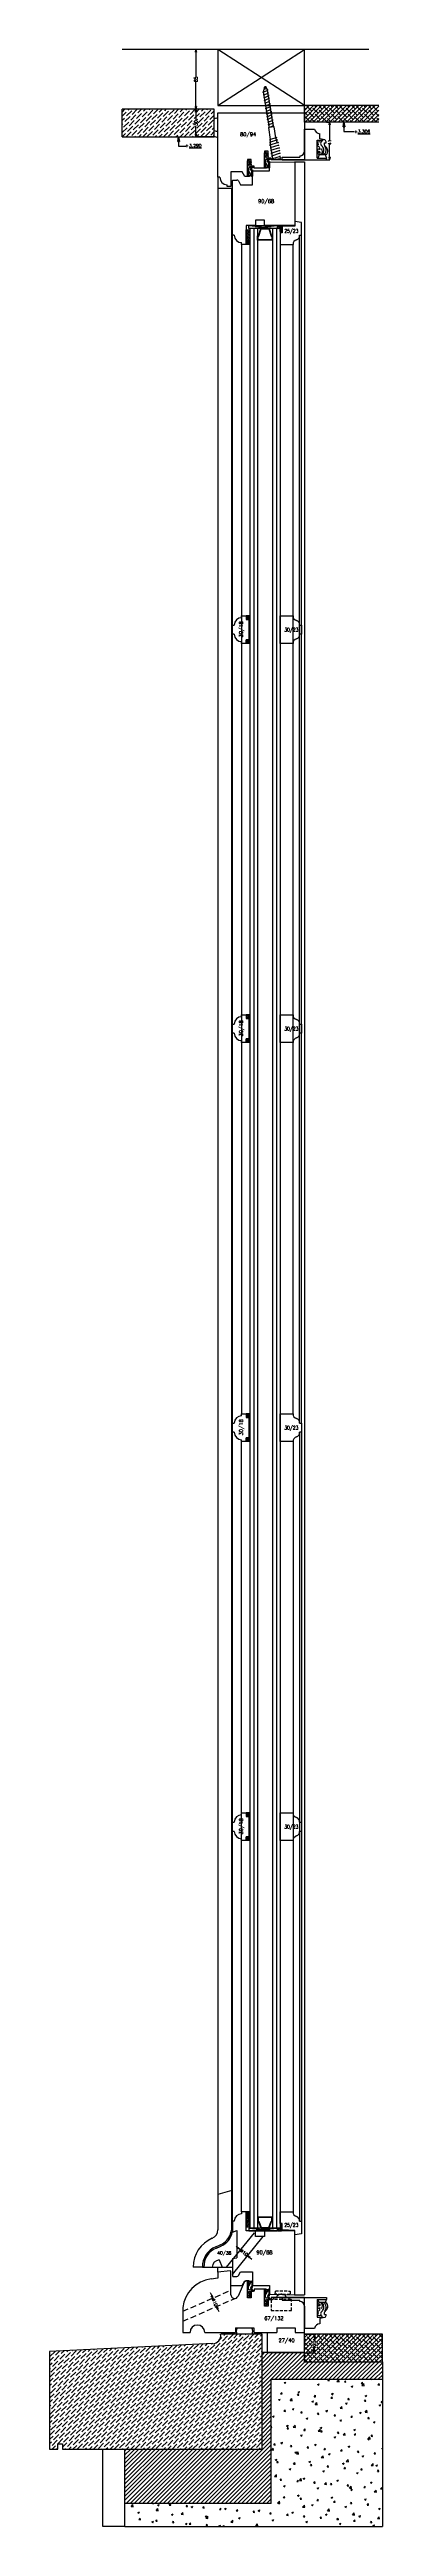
# Model space of a CAD drawing. Header units: millimetres. Extents: x -1007 to 7712, y -6262 to -71.
# Drawn here: x 5589 to 5951, y -3070 to -376 of the extents above; entities that cross this region are included whole.
import ezdxf
from ezdxf.enums import TextEntityAlignment as Align

# ---------------------------------------------------------------- set-up
doc = ezdxf.new("R2010")
doc.units = ezdxf.units.MM
doc.linetypes.add('CACHE', pattern=[9.525, 6.35, -3.175])
doc.linetypes.add('CACHE2', pattern=[4.7625, 3.175, -1.5875])
doc.layers.get('0').update_dxf_attribs({"color": 250})
doc.layers.add('dim', color=7, linetype='Continuous')
doc.styles.add('romans', font='romans.shx')
doc.dimstyles.new('Ech 1-1', dxfattribs={"dimtxt": 3.5, "dimasz": 3, "dimexe": 0.25, "dimexo": 0, "dimgap": 0.01, "dimtad": 0, "dimdec": 8, "dimzin": 12, "dimtxsty": 'romans', "dimblk": 'CLOSEDBLANK', "dimcen": 2.5, "dimclrd": 9, "dimclre": 9, "dimclrt": 6, "dimadec": 4, "dimazin": 3, "dimtfac": 1, "dimtdec": 8, "dimtmove": 0, "dimatfit": 3, "dimldrblk": 'CLOSEDBLANK', "dimfxl": 0, "dimarcsym": 0})

# ---------------------------------------------------------------- blocks, each defined once
blk = doc.blocks.new('_ClosedBlank')
at = {"color": 0, "linetype": 'ByBlock', "lineweight": -2}
for p, q in [((-1, 0.17), (0, 0)), ((-1, 0.17), (-1, -0.17)), ((0, 0), (-1, -0.17))]:
    blk.add_line(p, q, dxfattribs=at)
blk = doc.blocks.new('*D63')
at = {"layer": 'Defpoints', "color": 0, "transparency": 16777216}
for p in [(5796.7, -2769.7), (5804.5, -2776), (5804.6, -2775.9)]:
    blk.add_point(p, dxfattribs=at)
at = {"layer": 'dim', "color": 9, "lineweight": -2, "transparency": 16777216}
for p, q in [((5794.5, -2767.7), (5792.1, -2765.8)), ((5796.7, -2769.7), (5797, -2769.4)), ((5796.8, -2769.6), (5797.2, -2769.9)), ((5804.6, -2775.9), (5804.1, -2775.5)), ((5804.5, -2776), (5804.7, -2775.7)), ((5806.9, -2777.8), (5809.2, -2779.7))]:
    blk.add_line(p, q, dxfattribs=at)
at = {"layer": 'dim', "color": 9, "lineweight": -2, "transparency": 16777216, "xscale": 3, "yscale": 3, "zscale": 3}
for p, rotation in [((5796.8, -2769.6), 320.9680852208882), ((5804.6, -2775.9), 140.9680852208882)]:
    blk.add_blockref('_ClosedBlank', p, dxfattribs=dict(at, rotation=rotation))
at = {"layer": 'dim', "color": 6, "transparency": 16777216, "insert": (5800.7, -2772.7), "char_height": 3.5, "attachment_point": 5, "rotation": 320.9681, "style": 'romans'}
blk.add_mtext('%%c10', dxfattribs=at)
blk = doc.blocks.new('*D14')
at = {"layer": 'Defpoints', "color": 0, "transparency": 16777216}
for p in [(5765.8, -2822.5), (5769.8, -2831.6), (5770.7, -2831.2)]:
    blk.add_point(p, dxfattribs=at)
at = {"layer": 'dim', "color": 9, "lineweight": -2, "transparency": 16777216}
for p, q in [((5765.5, -2819.3), (5764.3, -2816.5)), ((5765.8, -2822.5), (5766.9, -2821.9)), ((5766.7, -2822), (5766.9, -2822.6)), ((5769.8, -2831.6), (5771, -2831.1)), ((5770.7, -2831.2), (5770.5, -2830.7)), ((5771.9, -2833.9), (5773.1, -2836.7))]:
    blk.add_line(p, q, dxfattribs=at)
at = {"layer": 'dim', "color": 9, "lineweight": -2, "transparency": 16777216, "xscale": 3, "yscale": 3, "zscale": 3}
for p, rotation in [((5766.7, -2822), 293.6692646820706), ((5770.7, -2831.2), 113.6692646820706)]:
    blk.add_blockref('_ClosedBlank', p, dxfattribs=dict(at, rotation=rotation))
at = {"layer": 'dim', "color": 6, "transparency": 16777216, "insert": (5768.7, -2826.6), "char_height": 3.5, "attachment_point": 5, "rotation": 293.6693, "style": 'romans'}
blk.add_mtext('%%c10', dxfattribs=at)
blk = doc.blocks.new('*D64')
at = {"layer": 'Defpoints', "color": 0, "transparency": 16777216}
for p in [(5768.3, -441.4), (5748.3, -471.4), (5768.3, -471.4)]:
    blk.add_point(p, dxfattribs=at)
at = {"layer": 'dim', "color": 9, "lineweight": -2, "transparency": 16777216}
for p, q in [((5768.3, -441.4), (5748, -441.4)), ((5748.3, -444.4), (5748.3, -453.6)), ((5768.3, -471.4), (5748, -471.4)), ((5748.3, -468.4), (5748.3, -459.3))]:
    blk.add_line(p, q, dxfattribs=at)
at = {"layer": 'dim', "color": 9, "lineweight": -2, "transparency": 16777216, "xscale": 3, "yscale": 3, "zscale": 3}
for p, rotation in [((5748.3, -441.4), 90), ((5748.3, -471.4), 270)]:
    blk.add_blockref('_ClosedBlank', p, dxfattribs=dict(at, rotation=rotation))
at = {"layer": 'dim', "color": 6, "transparency": 16777216, "insert": (5748.3, -456.4), "char_height": 3.5, "attachment_point": 5, "rotation": 90, "style": 'romans'}
blk.add_mtext('30', dxfattribs=at)
blk = doc.blocks.new('*D65')
at = {"layer": 'Defpoints', "color": 0, "transparency": 16777216}
for p in [(5748.3, -376.4), (5772.3, -376.4), (5768.3, -441.4)]:
    blk.add_point(p, dxfattribs=at)
at = {"layer": 'dim', "color": 9, "lineweight": -2, "transparency": 16777216}
for p, q in [((5772.3, -376.4), (5748, -376.4)), ((5748.3, -379.4), (5748.3, -406.2)), ((5748.3, -438.4), (5748.3, -411.7)), ((5768.3, -441.4), (5748, -441.4))]:
    blk.add_line(p, q, dxfattribs=at)
at = {"layer": 'dim', "color": 9, "lineweight": -2, "transparency": 16777216, "xscale": 3, "yscale": 3, "zscale": 3}
for p, rotation in [((5748.3, -376.4), 90), ((5748.3, -441.4), 270)]:
    blk.add_blockref('_ClosedBlank', p, dxfattribs=dict(at, rotation=rotation))
at = {"layer": 'dim', "color": 6, "transparency": 16777216, "insert": (5748.3, -408.9), "char_height": 3.5, "attachment_point": 5, "rotation": 90, "style": 'romans'}
blk.add_mtext('65', dxfattribs=at)
blk = doc.blocks.new('*D66')
at = {"layer": 'Defpoints', "color": 0, "transparency": 16777216}
for p in [(5890.3, -455.4), (5893.7, -455.4), (5890.3, -496.4)]:
    blk.add_point(p, dxfattribs=at)
at = {"layer": 'dim', "color": 9, "lineweight": -2, "transparency": 16777216}
for p, q in [((5890.3, -455.4), (5893.9, -455.4)), ((5893.7, -458.4), (5893.7, -475.1)), ((5893.7, -493.4), (5893.7, -479.8)), ((5890.3, -496.4), (5893.9, -496.4))]:
    blk.add_line(p, q, dxfattribs=at)
at = {"layer": 'dim', "color": 9, "lineweight": -2, "transparency": 16777216, "xscale": 3, "yscale": 3, "zscale": 3}
for p, rotation in [((5893.7, -455.4), 90), ((5893.7, -496.4), 270)]:
    blk.add_blockref('_ClosedBlank', p, dxfattribs=dict(at, rotation=rotation))
at = {"layer": 'dim', "color": 6, "transparency": 16777216, "insert": (5893.7, -477.4), "char_height": 3.5, "attachment_point": 5, "rotation": 90, "style": 'romans'}
blk.add_mtext('41', dxfattribs=at)
blk = doc.blocks.new('3')
for p, q in [((5188.4, 5829.5), (4920.4, 5829.5)), ((5118.4, 5829.5), (5024.4, 5829.5)), ((5024.4, 5829.5), (5024.4, 5768.5)), ((5118.4, 5768.5), (5024.4, 5829.5)), ((5024.4, 5768.5), (5118.4, 5829.5)), ((5118.4, 5768.5), (5118.4, 5829.5)), ((5024.4, 5768.5), (5118.4, 5768.5)), ((5077.6, 5787.5), (5073.8, 5785.8)), ((5074.6, 5785.8), (5073.8, 5785.8)), ((5074.1, 5783.3), (5075.4, 5789.4)), ((5080.3, 5744.6), (5074.1, 5783.3)), ((5076.7, 5788.8), (5074.2, 5787.8)), ((5075, 5787.7), (5074.2, 5787.8)), ((5075.4, 5789.4), (5078.3, 5785.2)), ((5076.7, 5788.8), (5075.7, 5788.9)), ((5077.6, 5787.5), (5076.6, 5787.5)), ((5084.8, 5745.3), (5078.3, 5785.2)), ((5199.4, 5768.5), (5118.4, 5768.5)), ((5118.4, 5750.5), (5118.4, 5768.5)), ((5020.4, 5764.5), (4920.4, 5764.5)), ((4920.4, 5734.5), (4920.4, 5764.5)), ((5020.4, 5734.5), (5020.4, 5764.5)), ((5024.4, 5690.5), (5024.4, 5760.5)), ((5024.4, 5760.5), (5118.4, 5760.5)), ((5085.5, 5745.4), (5079.6, 5744.5)), ((5081.7, 5731.5), (5079.6, 5744.5)), ((5087.4, 5733.3), (5085.5, 5745.4)), ((5118.4, 5760.5), (5118.4, 5709.5)), ((5199.4, 5750.5), (5118.4, 5750.5)), ((5118.4, 5719), (5118.4, 5743)), ((5118.4, 5743), (5129.4, 5743)), ((4920.4, 5734.5), (5020.4, 5734.5)), ((5079.1, 5719), (5075.1, 5719)), ((5075.1, 5719), (5075.1, 5701)), ((5079.1, 5711.5), (5079.1, 5719)), ((5082.4, 5711.5), (5079.1, 5711.5)), ((5088.5, 5733.7), (5080.5, 5731.1)), ((5089.2, 5731.2), (5080.5, 5728.5)), ((5080.5, 5731.1), (5081.6, 5731.2)), ((5080.5, 5728.5), (5081.6, 5728.5)), ((5081.5, 5726.5), (5081.7, 5731.5)), ((5084.1, 5710.9), (5081.5, 5726.5)), ((5081.8, 5711.5), (5081.8, 5711.4)), ((5082.4, 5709.5), (5082.4, 5711.5)), ((5092.2, 5716.6), (5082.5, 5713.5)), ((5082.5, 5713.5), (5083.6, 5713.5)), ((5083, 5710.6), (5092.6, 5713.6)), ((5087.4, 5733.7), (5088.5, 5733.7)), ((5089.3, 5727.8), (5087.4, 5733.3)), ((5088.1, 5731.2), (5089.2, 5731.2)), ((5091.1, 5716.6), (5092.2, 5716.6)), ((5091.5, 5713.6), (5092.6, 5713.6)), ((5092.5, 5711.1), (5092.2, 5713.5)), ((5094.4, 5709.5), (5094.4, 5712.5)), ((5094.4, 5712.5), (5113.4, 5712.5)), ((5113.4, 5714), (5113.4, 5712.5)), ((5132.4, 5711.5), (5132.4, 5731)), ((5132.4, 5731), (5138.9, 5731)), ((5132.4, 5711.5), (5142.4, 5711.5)), ((5134.4, 5715), (5132.9, 5711.5)), ((5141.4, 5715), (5134.4, 5715)), ((5135.1, 5732.3), (5135.1, 5737.9)), ((5140.5, 5731.2), (5135.1, 5732.3)), ((5140.1, 5728), (5142.2, 5728)), ((5142.4, 5709.5), (5142.4, 5711.5)), ((5026.4, 5690.5), (5024.4, 5690.5)), ((5024.4, 5690.5), (5024.4, 3458)), ((5050.6, 5696.5), (5038.6, 5696.5)), ((5038.6, 5696.5), (5038.6, 5680.5)), ((5040.1, 5687), (5040.6, 5687.5)), ((5040.1, 5627.5), (5040.1, 5687)), ((5040.6, 5687.5), (5045.1, 5687.5)), ((5046.8, 5686.5), (5049.1, 5682.5)), ((5053.6, 5691.5), (5050.6, 5696.5)), ((5056.1, 5691.5), (5053.6, 5691.5)), ((5056.6, 5692), (5056.1, 5691.5)), ((5060.6, 5710), (5056.6, 5710)), ((5056.6, 5710), (5056.6, 5692)), ((5060.6, 5702.5), (5060.6, 5710)), ((5063.9, 5702.5), (5060.6, 5702.5)), ((5062.1, 5697), (5062.6, 5697.5)), ((5062.1, 5682.5), (5062.1, 5697)), ((5062.6, 5697.5), (5080.6, 5697.5)), ((5063.3, 5702.5), (5063.3, 5702.4)), ((5063.9, 5700.5), (5063.9, 5702.5)), ((5074.6, 5700.5), (5063.9, 5700.5)), ((5075.1, 5701), (5074.6, 5700.5)), ((5080.6, 5706.3), (5081.1, 5706.8)), ((5080.6, 5697.5), (5080.6, 5706.3)), ((5081.1, 5706.8), (5107.6, 5707.5)), ((5118.4, 5709.5), (5082.4, 5709.5)), ((5083, 5710.6), (5083.5, 5710.6)), ((5083.7, 5709.7), (5083.5, 5710.6)), ((5083.7, 5709.7), (5092.5, 5711.1)), ((5094.4, 5709.5), (5118.4, 5709.5)), ((5107.6, 5707.5), (5108.1, 5707)), ((5107.6, 5707.5), (5118.4, 5707.5)), ((5108.1, 5707), (5108.1, 5638)), ((5118.4, 5709.5), (5142.4, 5709.5)), ((5118.4, 5707.5), (5118.4, 3387.5)), ((5040.1, 5678.5), (5024.4, 5678.5)), ((5034.4, 5680.5), (5034.4, 5682.5)), ((5038.6, 5680.5), (5034.4, 5680.5)), ((5039.6, 3460.8), (5039.6, 5678.5)), ((5049.1, 5682.5), (5062.1, 5682.5)), ((5065.1, 5638), (5055.1, 5638)), ((5055.1, 5638), (5055.1, 5617.5)), ((5055.1, 5633.5), (5059.1, 5633.5)), ((5055.1, 5621.5), (5055.1, 5633.5)), ((5058.1, 5635), (5089.1, 5638)), ((5058.1, 5638), (5089.1, 5635)), ((5058.1, 5635), (5058.1, 5638)), ((5058.1, 5638), (5089.1, 5638)), ((5089.1, 5635), (5058.1, 5635)), ((5059.1, 5635), (5059.1, 3460)), ((5092.1, 5635), (5059.1, 5635)), ((5059.1, 5633.5), (5059.1, 5621.5)), ((5063.4, 5635), (5063.4, 3460)), ((5075.1, 5644), (5065.1, 5644)), ((5065.1, 5644), (5065.1, 5638)), ((5067.6, 5635), (5067.6, 3460)), ((5068.6, 5627), (5071, 5635)), ((5069, 5626.5), (5071.4, 5634.5)), ((5071, 5635), (5080.2, 5635)), ((5071.4, 5634.5), (5079.8, 5634.5)), ((5075.1, 5638), (5075.1, 5644)), ((5108.1, 5638), (5075.1, 5638)), ((5079.8, 5634.5), (5082.3, 5626.5)), ((5080.2, 5635), (5082.6, 5627)), ((5083.6, 5635), (5083.6, 3460)), ((5087.9, 5635), (5087.9, 3460)), ((5089.1, 5638), (5089.1, 5635)), ((5090.1, 5638), (5092.1, 5638)), ((5092.1, 5635), (5090.1, 5635)), ((5092.1, 5638), (5092.1, 5635)), ((5092.1, 5631.5), (5092.1, 5637.5)), ((5092.1, 5635), (5092.1, 3460)), ((5094.1, 5637.5), (5094.1, 5631.5)), ((5108.1, 5637.5), (5094.1, 5637)), ((5094.1, 5637), (5094.1, 5630)), ((5115.1, 5641.2), (5108.1, 5642.5)), ((5108.1, 5642.5), (5108.1, 5637.5)), ((5115.1, 5627.5), (5115.1, 5641.2)), ((5042.1, 5627.5), (5040.1, 5627.5)), ((5040.1, 4335.5), (5040.1, 5627.5)), ((5050.1, 5617.5), (5050.1, 5619.5)), ((5055.1, 5617.5), (5050.1, 5617.5)), ((5050.1, 5617.5), (5050.1, 4345.5)), ((5059.1, 5621.5), (5055.1, 5621.5)), ((5055.1, 5621.5), (5059.1, 5621.5)), ((5055.1, 5617.5), (5055.1, 5621.5)), ((5059.1, 5617.5), (5055.1, 5617.5)), ((5059.1, 5621.5), (5059.1, 5617.5)), ((5067.6, 5622), (5067.6, 5627)), ((5067.6, 5627), (5068.6, 5627)), ((5083.6, 5622), (5067.6, 5622)), ((5068.1, 5622.5), (5068.1, 5626.5)), ((5068.1, 5626.5), (5069, 5626.5)), ((5083.1, 5622.5), (5068.1, 5622.5)), ((5082.3, 5626.5), (5083.1, 5626.5)), ((5082.6, 5627), (5083.6, 5627)), ((5083.1, 5626.5), (5083.1, 5622.5)), ((5083.6, 5627), (5083.6, 5622)), ((5094.1, 5630), (5092.1, 5630)), ((5092.1, 5630), (5092.1, 5617.5)), ((5092.1, 5617.5), (5106.1, 5617.5)), ((5106.1, 4345.5), (5106.1, 5617.5)), ((5113.1, 5627.5), (5115.1, 5627.5)), ((5113.1, 4335.5), (5113.1, 5627.2)), ((5115.1, 4335.5), (5115.1, 5627.5)), ((5040.1, 5193.5), (5040.1, 5203.5)), ((5040.1, 5203.5), (5042.1, 5203.5)), ((5050.1, 5211.5), (5050.1, 5213.5)), ((5050.1, 5213.5), (5055.1, 5213.5)), ((5055.1, 5213.5), (5055.1, 5209.5)), ((5059.1, 5213.5), (5055.1, 5213.5)), ((5055.1, 5213.5), (5055.1, 5209.5)), ((5055.1, 5209.5), (5058.1, 5209.5)), ((5055.1, 5209.5), (5059.1, 5209.5)), ((5058.1, 5209.5), (5058.1, 5187.5)), ((5058.7, 5209.5), (5058.1, 5209.5)), ((5058.1, 5209.5), (5058.1, 5187.5)), ((5058.7, 5187.5), (5058.7, 5209.5)), ((5059.1, 5209.5), (5059.1, 5213.5)), ((5092.1, 5183.5), (5092.1, 5213.5)), ((5092.1, 5213.5), (5106.1, 5213.5)), ((5113.1, 5203.5), (5115.1, 5203.5)), ((5115.1, 5203.5), (5115.1, 5193.5)), ((5042.1, 5193.5), (5040.1, 5193.5)), ((5050.1, 5183.5), (5050.1, 5185.5)), ((5055.1, 5183.5), (5050.1, 5183.5)), ((5058.1, 5187.5), (5055.1, 5187.5)), ((5055.1, 5187.5), (5055.1, 5183.5)), ((5055.1, 5187.5), (5059.1, 5187.5)), ((5055.1, 5183.5), (5055.1, 5187.5)), ((5059.1, 5183.5), (5055.1, 5183.5)), ((5058.1, 5187.5), (5058.7, 5187.5)), ((5059.1, 5187.5), (5059.1, 5183.5)), ((5106.1, 5183.5), (5092.1, 5183.5)), ((5115.1, 5193.5), (5113.1, 5193.5)), ((5040.1, 4759.5), (5040.1, 4769.5)), ((5040.1, 4769.5), (5042.1, 4769.5)), ((5050.1, 4777.5), (5050.1, 4779.5)), ((5050.1, 4779.5), (5055.1, 4779.5)), ((5055.1, 4779.5), (5055.1, 4775.5)), ((5059.1, 4779.5), (5055.1, 4779.5)), ((5055.1, 4779.5), (5055.1, 4775.5)), ((5055.1, 4775.5), (5058.1, 4775.5)), ((5055.1, 4775.5), (5059.1, 4775.5)), ((5058.1, 4775.5), (5058.1, 4753.5)), ((5058.7, 4775.5), (5058.1, 4775.5)), ((5058.1, 4775.5), (5058.1, 4753.5)), ((5058.7, 4753.5), (5058.7, 4775.5)), ((5059.1, 4775.5), (5059.1, 4779.5)), ((5092.1, 4749.5), (5092.1, 4779.5)), ((5092.1, 4779.5), (5106.1, 4779.5)), ((5113.1, 4769.5), (5115.1, 4769.5)), ((5115.1, 4769.5), (5115.1, 4759.5)), ((5042.1, 4759.5), (5040.1, 4759.5)), ((5050.1, 4749.5), (5050.1, 4751.5)), ((5055.1, 4749.5), (5050.1, 4749.5)), ((5058.1, 4753.5), (5055.1, 4753.5)), ((5055.1, 4753.5), (5055.1, 4749.5)), ((5055.1, 4753.5), (5059.1, 4753.5)), ((5055.1, 4749.5), (5055.1, 4753.5)), ((5059.1, 4749.5), (5055.1, 4749.5)), ((5058.1, 4753.5), (5058.7, 4753.5)), ((5059.1, 4753.5), (5059.1, 4749.5)), ((5106.1, 4749.5), (5092.1, 4749.5)), ((5115.1, 4759.5), (5113.1, 4759.5)), ((5050.1, 4343.5), (5050.1, 4345.5)), ((5050.1, 4345.5), (5055.1, 4345.5)), ((5055.1, 4345.5), (5055.1, 4341.5)), ((5059.1, 4345.5), (5055.1, 4345.5)), ((5055.1, 4345.5), (5055.1, 4341.5)), ((5055.1, 4341.5), (5058.1, 4341.5)), ((5055.1, 4341.5), (5059.1, 4341.5)), ((5058.1, 4341.5), (5058.1, 4319.5)), ((5058.7, 4341.5), (5058.1, 4341.5)), ((5058.1, 4341.5), (5058.1, 4319.5)), ((5058.7, 4319.5), (5058.7, 4341.5)), ((5059.1, 4341.5), (5059.1, 4345.5)), ((5092.1, 4315.5), (5092.1, 4345.5)), ((5092.1, 4345.5), (5106.1, 4345.5)), ((5040.1, 4325.5), (5040.1, 4335.5)), ((5040.1, 4335.5), (5042.1, 4335.5)), ((5040.1, 3467.5), (5040.1, 4325.5)), ((5042.1, 4325.5), (5040.1, 4325.5)), ((5050.1, 4315.5), (5050.1, 4317.5)), ((5055.1, 4315.5), (5050.1, 4315.5)), ((5050.1, 3477.5), (5050.1, 4315.5)), ((5058.1, 4319.5), (5055.1, 4319.5)), ((5055.1, 4319.5), (5055.1, 4315.5)), ((5055.1, 4319.5), (5059.1, 4319.5)), ((5055.1, 4315.5), (5055.1, 4319.5)), ((5059.1, 4315.5), (5055.1, 4315.5)), ((5058.1, 4319.5), (5058.7, 4319.5)), ((5059.1, 4319.5), (5059.1, 4315.5)), ((5106.1, 4315.5), (5092.1, 4315.5)), ((5106.1, 4315.5), (5106.1, 3477.5)), ((5113.1, 4335.5), (5115.1, 4335.5)), ((5115.1, 4325.5), (5113.1, 4325.5)), ((5113.1, 4325.5), (5113.1, 3467.7)), ((5115.1, 4335.5), (5115.1, 4325.5)), ((5115.1, 4325.5), (5115.1, 3467.5)), ((5050.1, 3909.5), (5050.1, 3911.5)), ((5050.1, 3911.5), (5055.1, 3911.5)), ((5055.1, 3911.5), (5055.1, 3907.5)), ((5059.1, 3911.5), (5055.1, 3911.5)), ((5055.1, 3911.5), (5055.1, 3907.5)), ((5055.1, 3907.5), (5058.1, 3907.5)), ((5055.1, 3907.5), (5059.1, 3907.5)), ((5058.1, 3907.5), (5058.1, 3885.5)), ((5058.7, 3907.5), (5058.1, 3907.5)), ((5058.1, 3907.5), (5058.1, 3885.5)), ((5058.7, 3885.5), (5058.7, 3907.5)), ((5059.1, 3907.5), (5059.1, 3911.5)), ((5092.1, 3881.5), (5092.1, 3911.5)), ((5092.1, 3911.5), (5106.1, 3911.5)), ((5040.1, 3891.5), (5040.1, 3901.5)), ((5040.1, 3901.5), (5042.1, 3901.5)), ((5042.1, 3891.5), (5040.1, 3891.5)), ((5050.1, 3881.5), (5050.1, 3883.5)), ((5055.1, 3881.5), (5050.1, 3881.5)), ((5058.1, 3885.5), (5055.1, 3885.5)), ((5055.1, 3885.5), (5055.1, 3881.5)), ((5055.1, 3885.5), (5059.1, 3885.5)), ((5055.1, 3881.5), (5055.1, 3885.5)), ((5059.1, 3881.5), (5055.1, 3881.5)), ((5058.1, 3885.5), (5058.7, 3885.5)), ((5059.1, 3885.5), (5059.1, 3881.5)), ((5106.1, 3881.5), (5092.1, 3881.5)), ((5113.1, 3901.5), (5115.1, 3901.5)), ((5115.1, 3891.5), (5113.1, 3891.5)), ((5115.1, 3901.5), (5115.1, 3891.5)), ((5039.6, 3500.9), (5024.4, 3496.5)), ((5055.1, 3477.5), (5050.1, 3477.5)), ((5050.1, 3477.5), (5050.1, 3475.5)), ((5055.1, 3457), (5055.1, 3477.5)), ((5059.1, 3477.5), (5055.1, 3477.5)), ((5055.1, 3477.5), (5055.1, 3473.5)), ((5059.1, 3473.5), (5059.1, 3477.5)), ((5092.1, 3465), (5092.1, 3477.5)), ((5092.1, 3477.5), (5106.1, 3477.5)), ((5033.7, 3417.5), (5064.1, 3455)), ((5042.1, 3467.5), (5040.1, 3467.5)), ((5040.1, 3467.5), (5040.1, 3455.5)), ((5040.1, 3455.6), (5045.1, 3457.5)), ((5040.1, 3409.5), (5073.7, 3451)), ((5045.1, 3457.5), (5045.1, 3427.5)), ((5055.1, 3473.5), (5059.1, 3473.5)), ((5059.1, 3473.5), (5055.1, 3473.5)), ((5055.1, 3473.5), (5055.1, 3461.5)), ((5055.1, 3461.5), (5059.1, 3461.5)), ((5065.1, 3457), (5055.1, 3457)), ((5058.1, 3457), (5089.1, 3460)), ((5058.1, 3460), (5089.1, 3457)), ((5089.1, 3460), (5058.1, 3460)), ((5058.1, 3460), (5058.1, 3457)), ((5058.1, 3457), (5089.1, 3457)), ((5059.1, 3461.5), (5059.1, 3473.5)), ((5092.1, 3460), (5059.1, 3460)), ((5065.1, 3451), (5065.1, 3457)), ((5075.1, 3451), (5065.1, 3451)), ((5083.6, 3472), (5067.6, 3472)), ((5067.6, 3472), (5067.6, 3467)), ((5067.6, 3467), (5068.6, 3467)), ((5083.1, 3471.5), (5068.1, 3471.5)), ((5068.1, 3471.5), (5068.1, 3467.5)), ((5068.1, 3467.5), (5069, 3467.5)), ((5068.6, 3467), (5071, 3460)), ((5069, 3467.5), (5071.4, 3460.5)), ((5071, 3460), (5080.2, 3460)), ((5071.4, 3460.5), (5079.8, 3460.5)), ((5075.1, 3457), (5075.1, 3451)), ((5108.1, 3457), (5075.1, 3457)), ((5079.8, 3460.5), (5082.3, 3467.5)), ((5080.2, 3460), (5082.6, 3467)), ((5082.3, 3467.5), (5083.1, 3467.5)), ((5082.6, 3467), (5083.6, 3467)), ((5083.1, 3467.5), (5083.1, 3471.5)), ((5083.6, 3467), (5083.6, 3472)), ((5089.1, 3457), (5089.1, 3460)), ((5092.1, 3460), (5090.1, 3460)), ((5090.1, 3457), (5092.1, 3457)), ((5094.1, 3465), (5092.1, 3465)), ((5092.1, 3463.5), (5092.1, 3457.5)), ((5092.1, 3457), (5092.1, 3460)), ((5094.1, 3458), (5094.1, 3465)), ((5094.1, 3457.5), (5094.1, 3463.5)), ((5108.1, 3457.5), (5094.1, 3458)), ((5108.1, 3452.5), (5108.1, 3457.5)), ((5108.1, 3388), (5108.1, 3457)), ((5115.1, 3453.7), (5108.1, 3452.5)), ((5113.1, 3467.5), (5115.1, 3467.5)), ((5115.1, 3467.5), (5115.1, 3453.7)), ((5025.6, 3425.5), (5029.1, 3417.5)), ((5040.1, 3427), (5045.1, 3427.5)), ((5040.1, 3427), (5040.1, 3417.5)), ((5007.6, 3417.5), (4997.6, 3417.5)), ((5007.6, 3417.5), (5009.1, 3417.5)), ((5009.1, 3417.5), (5018.1, 3417.5)), ((5024.4, 3405.5), (5017, 3404.6)), ((5018.1, 3417.5), (5029.1, 3417.5)), ((5024.4, 3411.9), (5024.4, 3417.5)), ((5037.6, 3413.5), (5024.4, 3411.9)), ((5024.4, 3411.9), (5024.4, 3405.5)), ((5029.1, 3417.5), (5040.1, 3417.5)), ((5038.6, 3387.5), (5038.6, 3412.5)), ((5038.6, 3397.5), (5050.6, 3397.5)), ((5040.1, 3417.5), (5040.1, 3408)), ((5040.1, 3408), (5040.6, 3407.5)), ((5040.6, 3407.5), (5045.1, 3407.5)), ((5053.1, 3401.3), (5046.3, 3385.9)), ((5046.8, 3408.5), (5049.1, 3412.5)), ((5049.1, 3412.5), (5062.1, 3412.5)), ((5050.6, 3397.5), (5053.6, 3402.5)), ((5050.6, 3397.5), (5053.6, 3402.5)), ((5050.6, 3397.5), (5053.6, 3402.5)), ((5055.1, 3402.5), (5053.1, 3401.3)), ((5053.6, 3402.5), (5055.1, 3402.5)), ((5056.1, 3402.5), (5055.1, 3402.5)), ((5056.6, 3402), (5056.1, 3402.5)), ((5056.6, 3384), (5056.6, 3402)), ((5062.1, 3412.5), (5062.1, 3398)), ((5062.1, 3398), (5062.6, 3397.5)), ((5062.6, 3397.5), (5080.6, 3397.5)), ((5080.6, 3397.5), (5080.6, 3388.7)), ((4986.4, 3373.5), (4986.4, 3346.5)), ((5060.6, 3384), (5056.6, 3384)), ((5063.9, 3391.5), (5060.6, 3391.5)), ((5060.6, 3391.5), (5060.6, 3384)), ((5074.6, 3393.5), (5063.9, 3393.5)), ((5063.9, 3393.5), (5063.9, 3391.5)), ((5075.1, 3393), (5074.6, 3393.5)), ((5075.1, 3375), (5075.1, 3393)), ((5079.1, 3375), (5075.1, 3375)), ((5082.4, 3382.5), (5079.1, 3382.5)), ((5079.1, 3382.5), (5079.1, 3375)), ((5079.1, 3377.2), (5079.1, 3377.7)), ((5080.6, 3388.7), (5081.1, 3388.2)), ((5081.1, 3388.2), (5107.6, 3387.5)), ((5118.4, 3384.5), (5082.4, 3384.5)), ((5082.4, 3384.5), (5082.4, 3382.5)), ((5094.4, 3384.5), (5094.4, 3381.5)), ((5094.4, 3384.5), (5118.4, 3384.5)), ((5094.4, 3381.5), (5113.4, 3381.5)), ((5107.6, 3387.5), (5108.1, 3388)), ((5107.6, 3387.5), (5118.4, 3387.5)), ((5113.4, 3380), (5113.4, 3381.5)), ((5118.4, 3346.5), (5118.4, 3384.5)), ((5118.4, 3384.5), (5142.4, 3384.5)), ((5118.4, 3375), (5118.4, 3351)), ((5132.4, 3382.5), (5142.4, 3382.5)), ((5132.4, 3382.5), (5132.4, 3363)), ((5134.4, 3379), (5132.9, 3382.5)), ((5141.4, 3379), (5134.4, 3379)), ((5142.4, 3384.5), (5142.4, 3382.5)), ((4986.4, 3346.5), (4994.1, 3346.5)), ((5010.1, 3346.5), (5043.4, 3346.5)), ((5072.4, 3344.5), (5027.4, 3344.5)), ((5043.4, 3351.5), (5063.4, 3351.5)), ((5043.4, 3351.5), (5043.4, 3346.5)), ((5063.4, 3351.5), (5063.4, 3346.5)), ((5063.4, 3346.5), (5088.4, 3346.5)), ((5072.4, 3219.5), (5072.4, 3344.5)), ((5078.4, 3324.5), (5078.4, 3346.5)), ((5088.4, 3351.5), (5108.4, 3351.5)), ((5088.4, 3351.5), (5088.4, 3346.5)), ((5108.4, 3351.5), (5108.4, 3346.5)), ((5108.4, 3346.5), (5118.4, 3346.5)), ((5118.4, 3351), (5129.4, 3351)), ((5118.4, 3324.5), (5118.4, 3346.5)), ((5203.2, 3344.5), (5118.4, 3344.5)), ((5132.4, 3363), (5138.9, 3363)), ((5140.5, 3362.7), (5135.1, 3361.6)), ((5135.1, 3361.6), (5135.1, 3356)), ((5140.1, 3366), (5142.2, 3366)), ((5203.2, 3314.5), (5203.2, 3344.5)), ((5118.4, 3324.5), (5072.4, 3324.5)), ((5078.4, 3324.5), (5118.4, 3324.5)), ((5118.4, 3314.5), (5118.4, 3324.5)), ((5118.4, 3314.5), (5203.2, 3314.5)), ((5203.2, 3314.5), (5203.2, 3295.5)), ((5082.4, 3295.5), (5203.2, 3295.5)), ((5082.4, 3160.5), (5082.4, 3295.5)), ((5203.2, 3295.5), (5203.2, 3135.5)), ((4899.4, 3135.5), (4899.4, 3219.5)), ((4923.4, 3135.5), (4923.4, 3219.5)), ((5082.4, 3160.5), (4923.4, 3160.5)), ((4923.4, 3135.5), (4899.4, 3135.5)), ((4923.4, 3135.5), (5203.2, 3135.5))]:
    blk.add_line(p, q)
at = {"linetype": 'Continuous'}
for p, q in [((5118.4, 5767.7), (5119.2, 5768.5)), ((5118.4, 5763.2), (5123.7, 5768.5)), ((5118.4, 5758.7), (5128.2, 5768.5)), ((5118.4, 5754.2), (5132.7, 5768.5)), ((5119.9, 5764.7), (5118.4, 5766.1)), ((5119.1, 5750.5), (5137.1, 5768.5)), ((5126.6, 5762.4), (5121, 5768)), ((5123.6, 5750.5), (5141.6, 5768.5)), ((5133.3, 5760.2), (5127.7, 5765.8)), ((5128.1, 5750.5), (5146.1, 5768.5)), ((5131.1, 5766.9), (5129.5, 5768.5)), ((5132.6, 5750.5), (5150.6, 5768.5)), ((5137.8, 5764.7), (5134, 5768.5)), ((5137.1, 5750.5), (5155.1, 5768.5)), ((5144.6, 5762.4), (5139, 5768)), ((5141.6, 5750.5), (5159.6, 5768.5)), ((5151.3, 5760.2), (5145.7, 5765.8)), ((5146.1, 5750.5), (5164.1, 5768.5)), ((5149.1, 5766.9), (5147.5, 5768.5)), ((5150.6, 5750.5), (5168.6, 5768.5)), ((5155.8, 5764.7), (5152, 5768.5)), ((5155.1, 5750.5), (5173.1, 5768.5)), ((5162.5, 5762.4), (5156.9, 5768)), ((5159.6, 5750.5), (5177.6, 5768.5)), ((5169.3, 5760.2), (5163.7, 5765.8)), ((5164, 5750.5), (5182, 5768.5)), ((5167, 5766.9), (5165.5, 5768.5)), ((5168.5, 5750.5), (5186.5, 5768.5)), ((5173.8, 5764.7), (5170, 5768.5)), ((5173, 5750.5), (5191, 5768.5)), ((5180.5, 5762.4), (5174.9, 5768)), ((5177.5, 5750.5), (5195.5, 5768.5)), ((5187.2, 5760.2), (5181.6, 5765.8)), ((5182, 5750.5), (5199.4, 5767.9)), ((5185, 5766.9), (5183.4, 5768.5)), ((5191.7, 5764.7), (5187.9, 5768.5)), ((5198.4, 5762.4), (5192.8, 5768)), ((4920.4, 5757), (4924.6, 5761.2)), ((4920.4, 5752.5), (4922.9, 5755)), ((4920.4, 5748), (4921.2, 5748.8)), ((4920.4, 5739.1), (4925.7, 5744.3)), ((4920.6, 5761.7), (4923.4, 5764.5)), ((4921.7, 5744.9), (4927.4, 5750.5)), ((4923.4, 5751.1), (4929, 5756.7)), ((4924.8, 5734.5), (4930.2, 5739.8)), ((4925.1, 5757.2), (4930.7, 5762.8)), ((4926.2, 5740.4), (4931.8, 5746)), ((4926.8, 5763.4), (4927.9, 5764.5)), ((4927.9, 5746.6), (4933.5, 5752.2)), ((4929.6, 5752.7), (4935.2, 5758.4)), ((4930.7, 5735.9), (4936.3, 5741.5)), ((4931.3, 5758.9), (4936.8, 5764.5)), ((4932.4, 5742.1), (4938, 5747.7)), ((4934.1, 5748.3), (4939.7, 5753.9)), ((4935.8, 5754.4), (4941.4, 5760)), ((4936.9, 5737.6), (4942.5, 5743.2)), ((4937.5, 5760.6), (4941.3, 5764.5)), ((4938.6, 5743.8), (4944.2, 5749.4)), ((4940.3, 5749.9), (4945.9, 5755.5)), ((4942, 5756.1), (4947.6, 5761.7)), ((4942.8, 5734.5), (4947, 5738.7)), ((4943.1, 5739.3), (4948.7, 5744.9)), ((4943.6, 5762.3), (4945.8, 5764.5)), ((4944.8, 5745.4), (4950.4, 5751.1)), ((4946.4, 5751.6), (4952.1, 5757.2)), ((4947.6, 5734.8), (4953.2, 5740.4)), ((4948.1, 5757.8), (4953.7, 5763.4)), ((4949.2, 5741), (4954.9, 5746.6)), ((4949.8, 5764), (4950.3, 5764.5)), ((4950.9, 5747.1), (4956.5, 5752.7)), ((4952.6, 5753.3), (4958.2, 5758.9)), ((4953.7, 5736.5), (4959.3, 5742.1)), ((4954.3, 5759.5), (4959.3, 5764.5)), ((4955.4, 5742.6), (4961, 5748.3)), ((4957.1, 5748.8), (4962.7, 5754.4)), ((4958.8, 5755), (4964.4, 5760.6)), ((4959.9, 5738.2), (4965.5, 5743.8)), ((4960.5, 5761.2), (4963.8, 5764.5)), ((4961.6, 5744.3), (4967.2, 5749.9)), ((4963.3, 5750.5), (4968.9, 5756.1)), ((4965, 5756.7), (4970.6, 5762.3)), ((4965.2, 5734.5), (4970, 5739.3)), ((4966.1, 5739.8), (4971.7, 5745.4)), ((4966.6, 5762.8), (4968.3, 5764.5)), ((4967.8, 5746), (4973.4, 5751.6)), ((4969.5, 5752.2), (4975.1, 5757.8)), ((4970.6, 5735.3), (4976.2, 5741)), ((4971.1, 5758.4), (4976.7, 5764)), ((4972.3, 5741.5), (4977.9, 5747.1)), ((4973.9, 5747.7), (4979.6, 5753.3)), ((4975.6, 5753.9), (4981.2, 5759.5)), ((4976.7, 5737), (4982.4, 5742.6)), ((4977.3, 5760), (4981.7, 5764.5)), ((4978.4, 5743.2), (4984, 5748.8)), ((4980.1, 5749.4), (4985.7, 5755)), ((4981.8, 5755.5), (4987.4, 5761.2)), ((4982.9, 5738.7), (4988.5, 5744.3)), ((4983.5, 5761.7), (4986.2, 5764.5)), ((4984.6, 5744.9), (4990.2, 5750.5)), ((4986.3, 5751.1), (4991.9, 5756.7)), ((4987.7, 5734.5), (4993, 5739.8)), ((4988, 5757.2), (4993.6, 5762.8)), ((4989.1, 5740.4), (4994.7, 5746)), ((4989.7, 5763.4), (4990.7, 5764.5)), ((4990.8, 5746.6), (4996.4, 5752.2)), ((4992.5, 5752.7), (4998.1, 5758.4)), ((4993.6, 5735.9), (4999.2, 5741.5)), ((4994.1, 5758.9), (4999.7, 5764.5)), ((4995.3, 5742.1), (4999, 5745.8)), ((4997, 5748.3), (4997.8, 5749.1)), ((4998.6, 5754.4), (5004.3, 5760)), ((4999.8, 5737.6), (5005.4, 5743.2)), ((5000.3, 5760.6), (5004.2, 5764.5)), ((5001.4, 5743.8), (5007.1, 5749.4)), ((5001.9, 5753.2), (5002.6, 5753.9)), ((5003.1, 5749.9), (5008.7, 5755.5)), ((5004.8, 5756.1), (5010.4, 5761.7)), ((5005.6, 5734.5), (5009.9, 5738.7)), ((5005.9, 5739.3), (5011.5, 5744.9)), ((5006.5, 5762.3), (5008.7, 5764.5)), ((5007.6, 5745.4), (5013.2, 5751.1)), ((5009.3, 5751.6), (5014.9, 5757.2)), ((5010.4, 5734.8), (5016, 5740.4)), ((5011, 5757.8), (5016.6, 5763.4)), ((5012.1, 5741), (5017.7, 5746.6)), ((5012.7, 5764), (5013.2, 5764.5)), ((5013.8, 5747.1), (5019.4, 5752.7)), ((5015.5, 5753.3), (5020.4, 5758.2)), ((5016.6, 5736.5), (5020.4, 5740.3)), ((5017.2, 5759.5), (5020.4, 5762.7)), ((5018.3, 5742.6), (5020.4, 5744.8)), ((5020, 5748.8), (5020.4, 5749.3)), ((5122.1, 5757.9), (5118.4, 5761.6)), ((5124.4, 5751.2), (5118.7, 5756.8)), ((5128.9, 5755.7), (5123.2, 5761.3)), ((5129.6, 5750.5), (5125.5, 5754.6)), ((5135.6, 5753.4), (5130, 5759.1)), ((5134.1, 5750.5), (5132.2, 5752.3)), ((5140.1, 5757.9), (5134.5, 5763.5)), ((5142.3, 5751.2), (5136.7, 5756.8)), ((5146.8, 5755.7), (5141.2, 5761.3)), ((5147.5, 5750.5), (5143.4, 5754.6)), ((5153.5, 5753.4), (5147.9, 5759.1)), ((5152, 5750.5), (5150.2, 5752.3)), ((5158, 5757.9), (5152.4, 5763.5)), ((5160.3, 5751.2), (5154.7, 5756.8)), ((5164.8, 5755.7), (5159.2, 5761.3)), ((5165.5, 5750.5), (5161.4, 5754.6)), ((5171.5, 5753.4), (5165.9, 5759.1)), ((5170, 5750.5), (5168.1, 5752.3)), ((5176, 5757.9), (5170.4, 5763.5)), ((5178.2, 5751.2), (5172.6, 5756.8)), ((5182.7, 5755.7), (5177.1, 5761.3)), ((5183.5, 5750.5), (5179.4, 5754.6)), ((5189.5, 5753.4), (5183.9, 5759.1)), ((5188, 5750.5), (5186.1, 5752.3)), ((5186.5, 5750.5), (5199.4, 5763.4)), ((5194, 5757.9), (5188.3, 5763.5)), ((5196.2, 5751.2), (5190.6, 5756.8)), ((5191, 5750.5), (5199.4, 5758.9)), ((5199.4, 5757), (5195.1, 5761.3)), ((5195.5, 5750.5), (5199.4, 5754.4)), ((5199.4, 5752.5), (5197.3, 5754.6)), ((4920.4, 5734.6), (4924, 5738.2)), ((4933.8, 5734.5), (4934.7, 5735.3)), ((4938.3, 5734.5), (4940.8, 5737)), ((4956.2, 5734.5), (4957.7, 5735.9)), ((4960.7, 5734.5), (4963.8, 5737.6)), ((4974.2, 5734.5), (4974.5, 5734.8)), ((4978.7, 5734.5), (4980.7, 5736.5)), ((4983.2, 5734.5), (4986.9, 5738.2)), ((4996.6, 5734.5), (4997.5, 5735.3)), ((5001.1, 5734.5), (5003.7, 5737)), ((5019.1, 5734.5), (5020.4, 5735.8)), ((5055.1, 5633.4), (5059.1, 5629.4)), ((5055.1, 5630.7), (5059.1, 5626.7)), ((5055.2, 5632), (5055.8, 5631.4)), ((5056.2, 5631), (5056.8, 5630.3)), ((5056.5, 5633.4), (5057.2, 5632.7)), ((5057.5, 5632.4), (5058.2, 5631.7)), ((5057.8, 5633.5), (5059.1, 5632.1)), ((5058.5, 5631.4), (5059.1, 5630.8)), ((5059.1, 5633.5), (5059.1, 5633.5)), ((5089.1, 5637.1), (5089.6, 5636.5)), ((5089.1, 5637.1), (5089.1, 5637)), ((5089.9, 5637.8), (5089.3, 5637.3)), ((5089.9, 5636.3), (5089.3, 5635.8)), ((5089.9, 5637.8), (5090.4, 5637.3)), ((5089.9, 5636.3), (5090.4, 5635.8)), ((5090.6, 5637.1), (5090.1, 5636.5)), ((5090.6, 5635.6), (5090.1, 5635.1)), ((5090.6, 5637.1), (5091.1, 5636.5)), ((5090.6, 5635.6), (5091.1, 5635.1)), ((5091.3, 5637.8), (5090.8, 5637.3)), ((5091.3, 5636.3), (5090.8, 5635.8)), ((5091.3, 5637.8), (5091.9, 5637.3)), ((5091.3, 5636.3), (5091.9, 5635.8)), ((5092.1, 5637.1), (5091.5, 5636.5)), ((5092.1, 5635.6), (5091.5, 5635.1)), ((5092.1, 5637.1), (5092.1, 5637)), ((5092.1, 5636.6), (5092.6, 5636.1)), ((5092.1, 5635.6), (5092.1, 5635.6)), ((5092.1, 5635.1), (5092.6, 5634.6)), ((5092.1, 5633.7), (5092.6, 5633.1)), ((5092.1, 5632.2), (5092.6, 5631.7)), ((5092.8, 5637.4), (5092.3, 5636.9)), ((5092.8, 5635.9), (5092.3, 5635.4)), ((5092.8, 5634.4), (5092.3, 5633.9)), ((5092.8, 5632.9), (5092.3, 5632.4)), ((5092.4, 5637.8), (5092.6, 5637.6)), ((5092.8, 5631.5), (5092.5, 5631.1)), ((5092.8, 5637.4), (5093.4, 5636.9)), ((5092.8, 5635.9), (5093.4, 5635.4)), ((5092.8, 5634.4), (5093.4, 5633.9)), ((5092.8, 5632.9), (5093.4, 5632.4)), ((5092.8, 5631.5), (5093.3, 5631)), ((5093.4, 5637.9), (5093, 5637.6)), ((5093.6, 5636.6), (5093, 5636.1)), ((5093.6, 5635.2), (5093, 5634.6)), ((5093.6, 5633.7), (5093, 5633.1)), ((5093.6, 5632.2), (5093, 5631.7)), ((5093.6, 5636.6), (5094.1, 5636.1)), ((5093.6, 5635.2), (5094.1, 5634.6)), ((5093.6, 5633.7), (5094.1, 5633.1)), ((5093.6, 5632.2), (5094.1, 5631.7)), ((5094.1, 5637.2), (5093.8, 5636.9)), ((5094.1, 5635.7), (5093.8, 5635.4)), ((5094.1, 5634.2), (5093.8, 5633.9)), ((5094.1, 5632.8), (5093.8, 5632.4)), ((5055.1, 5629.4), (5055.5, 5629)), ((5055.1, 5628), (5059.1, 5624)), ((5055.1, 5626.7), (5055.2, 5626.6)), ((5055.1, 5625.3), (5059, 5621.5)), ((5055.1, 5622.7), (5056.3, 5621.5)), ((5055.1, 5621), (5055.2, 5621)), ((5055.4, 5620.8), (5055.1, 5620.5)), ((5055.1, 5619.6), (5055.2, 5619.5)), ((5055.4, 5619.3), (5055.1, 5619)), ((5055.1, 5618.1), (5055.2, 5618)), ((5055.4, 5617.8), (5055.1, 5617.6)), ((5055.2, 5623.9), (5055.8, 5623.3)), ((5055.4, 5620.8), (5055.9, 5620.2)), ((5055.4, 5619.3), (5055.9, 5618.8)), ((5055.4, 5617.8), (5055.7, 5617.5)), ((5055.5, 5626.3), (5056.2, 5625.6)), ((5056.1, 5621.5), (5055.6, 5621)), ((5056.1, 5620), (5055.6, 5619.5)), ((5056.1, 5618.6), (5055.6, 5618)), ((5055.8, 5628.7), (5056.5, 5628)), ((5056.1, 5620), (5056.6, 5619.5)), ((5056.1, 5618.6), (5056.6, 5618)), ((5056.2, 5622.9), (5056.8, 5622.3)), ((5056.2, 5621.5), (5056.6, 5621)), ((5056.8, 5620.8), (5056.3, 5620.2)), ((5056.8, 5619.3), (5056.3, 5618.8)), ((5056.5, 5625.3), (5057.2, 5624.6)), ((5056.8, 5617.8), (5056.5, 5617.5)), ((5056.8, 5627.6), (5057.5, 5627)), ((5056.8, 5620.8), (5057.4, 5620.2)), ((5056.8, 5619.3), (5057.4, 5618.8)), ((5056.8, 5617.8), (5057.2, 5617.5)), ((5057.5, 5621.5), (5057, 5621)), ((5057.6, 5620), (5057, 5619.5)), ((5057.6, 5618.6), (5057, 5618)), ((5057.2, 5630), (5057.9, 5629.3)), ((5057.2, 5621.9), (5057.6, 5621.5)), ((5057.5, 5624.3), (5058.2, 5623.6)), ((5057.6, 5621.5), (5058.1, 5621)), ((5057.6, 5620), (5058.1, 5619.5)), ((5057.6, 5618.6), (5058.1, 5618)), ((5058.3, 5620.8), (5057.8, 5620.2)), ((5058.3, 5619.3), (5057.8, 5618.8)), ((5057.9, 5626.6), (5058.5, 5626)), ((5058.3, 5617.8), (5058, 5617.5)), ((5058.2, 5629), (5058.9, 5628.3)), ((5058.3, 5620.8), (5058.9, 5620.2)), ((5058.3, 5619.3), (5058.9, 5618.8)), ((5058.3, 5617.8), (5058.7, 5617.5)), ((5058.5, 5623.3), (5059.1, 5622.7)), ((5059, 5621.5), (5058.5, 5621)), ((5059.1, 5620), (5058.5, 5619.5)), ((5059.1, 5618.6), (5058.5, 5618)), ((5058.9, 5625.6), (5059.1, 5625.4)), ((5059.1, 5620), (5059.1, 5620)), ((5059.1, 5618.6), (5059.1, 5618.5)), ((5055.1, 5213.5), (5055.2, 5213.5)), ((5055.4, 5213.3), (5055.1, 5213)), ((5055.1, 5212), (5055.2, 5212)), ((5055.4, 5211.8), (5055.1, 5211.5)), ((5055.1, 5210.5), (5055.2, 5210.5)), ((5055.4, 5210.3), (5055.1, 5210)), ((5055.4, 5213.3), (5055.9, 5212.7)), ((5055.4, 5211.8), (5055.9, 5211.2)), ((5055.4, 5210.3), (5055.9, 5209.8)), ((5055.6, 5213.5), (5055.6, 5213.5)), ((5056.1, 5212.5), (5055.6, 5212)), ((5056.1, 5211), (5055.6, 5210.5)), ((5056.1, 5209.5), (5056, 5209.5)), ((5056.1, 5212.5), (5056.6, 5212)), ((5056.1, 5211), (5056.6, 5210.5)), ((5056.1, 5209.5), (5056.2, 5209.5)), ((5056.8, 5213.3), (5056.3, 5212.7)), ((5056.8, 5211.8), (5056.3, 5211.2)), ((5056.8, 5210.3), (5056.3, 5209.8)), ((5056.6, 5213.5), (5056.6, 5213.5)), ((5056.8, 5213.3), (5057.4, 5212.7)), ((5056.8, 5211.8), (5057.4, 5211.2)), ((5056.8, 5210.3), (5057.4, 5209.8)), ((5057.1, 5213.5), (5057, 5213.5)), ((5057.6, 5212.5), (5057, 5212)), ((5057.6, 5211), (5057, 5210.5)), ((5057.6, 5209.5), (5057.5, 5209.5)), ((5057.6, 5212.5), (5058.1, 5212)), ((5057.6, 5211), (5058.1, 5210.5)), ((5057.6, 5209.5), (5057.7, 5209.5)), ((5058.3, 5213.3), (5057.8, 5212.7)), ((5058.3, 5211.8), (5057.8, 5211.2)), ((5058.3, 5210.3), (5057.8, 5209.8)), ((5058.1, 5213.5), (5058.1, 5213.5)), ((5058.3, 5213.3), (5058.9, 5212.7)), ((5058.3, 5211.8), (5058.9, 5211.2)), ((5058.3, 5210.3), (5058.9, 5209.8)), ((5058.5, 5213.5), (5058.5, 5213.5)), ((5059.1, 5212.5), (5058.5, 5212)), ((5059.1, 5211), (5058.5, 5210.5)), ((5059.1, 5209.5), (5059, 5209.5)), ((5059.1, 5212.5), (5059.1, 5212.5)), ((5059.1, 5211), (5059.1, 5211)), ((5059.1, 5209.5), (5059.1, 5209.5)), ((5055.4, 5186.7), (5055.1, 5186.9)), ((5055.1, 5186.4), (5055.2, 5186.5)), ((5055.4, 5185.2), (5055.1, 5185.4)), ((5055.1, 5184.9), (5055.2, 5185)), ((5055.4, 5183.7), (5055.1, 5184)), ((5055.1, 5183.5), (5055.2, 5183.5)), ((5055.4, 5186.7), (5055.9, 5187.2)), ((5055.4, 5185.2), (5055.9, 5185.7)), ((5055.4, 5183.7), (5055.9, 5184.2)), ((5056.1, 5185.9), (5055.6, 5186.5)), ((5056.1, 5184.4), (5055.6, 5185)), ((5055.6, 5183.5), (5055.6, 5183.5)), ((5056.1, 5187.4), (5056, 5187.5)), ((5056.1, 5187.4), (5056.2, 5187.5)), ((5056.1, 5185.9), (5056.6, 5186.5)), ((5056.1, 5184.4), (5056.6, 5185)), ((5056.8, 5186.7), (5056.3, 5187.2)), ((5056.8, 5185.2), (5056.3, 5185.7)), ((5056.8, 5183.7), (5056.3, 5184.2)), ((5056.6, 5183.5), (5056.6, 5183.5)), ((5056.8, 5186.7), (5057.4, 5187.2)), ((5056.8, 5185.2), (5057.4, 5185.7)), ((5056.8, 5183.7), (5057.4, 5184.2)), ((5057.6, 5185.9), (5057, 5186.5)), ((5057.6, 5184.4), (5057, 5185)), ((5057.1, 5183.5), (5057, 5183.5)), ((5057.6, 5187.4), (5057.5, 5187.5)), ((5057.6, 5187.4), (5057.7, 5187.5)), ((5057.6, 5185.9), (5058.1, 5186.5)), ((5057.6, 5184.4), (5058.1, 5185)), ((5058.3, 5186.7), (5057.8, 5187.2)), ((5058.3, 5185.2), (5057.8, 5185.7)), ((5058.3, 5183.7), (5057.8, 5184.2)), ((5058.1, 5183.5), (5058.1, 5183.5)), ((5058.3, 5186.7), (5058.9, 5187.2)), ((5058.3, 5185.2), (5058.9, 5185.7)), ((5058.3, 5183.7), (5058.9, 5184.2)), ((5059.1, 5185.9), (5058.5, 5186.5)), ((5059.1, 5184.4), (5058.5, 5185)), ((5058.5, 5183.5), (5058.5, 5183.5)), ((5059.1, 5187.4), (5059, 5187.5)), ((5059.1, 5187.4), (5059.1, 5187.4)), ((5059.1, 5185.9), (5059.1, 5186)), ((5059.1, 5184.4), (5059.1, 5184.5)), ((5055.1, 4779.5), (5055.2, 4779.5)), ((5055.4, 4779.3), (5055.1, 4779)), ((5055.1, 4778), (5055.2, 4778)), ((5055.4, 4777.8), (5055.1, 4777.5)), ((5055.1, 4776.5), (5055.2, 4776.5)), ((5055.4, 4776.3), (5055.1, 4776)), ((5055.4, 4779.3), (5055.9, 4778.7)), ((5055.4, 4777.8), (5055.9, 4777.2)), ((5055.4, 4776.3), (5055.9, 4775.8)), ((5055.6, 4779.5), (5055.6, 4779.5)), ((5056.1, 4778.5), (5055.6, 4778)), ((5056.1, 4777), (5055.6, 4776.5)), ((5056.1, 4775.5), (5056, 4775.5)), ((5056.1, 4778.5), (5056.6, 4778)), ((5056.1, 4777), (5056.6, 4776.5)), ((5056.1, 4775.5), (5056.2, 4775.5)), ((5056.8, 4779.3), (5056.3, 4778.7)), ((5056.8, 4777.8), (5056.3, 4777.2)), ((5056.8, 4776.3), (5056.3, 4775.8)), ((5056.6, 4779.5), (5056.6, 4779.5)), ((5056.8, 4779.3), (5057.4, 4778.7)), ((5056.8, 4777.8), (5057.4, 4777.2)), ((5056.8, 4776.3), (5057.4, 4775.8)), ((5057.1, 4779.5), (5057, 4779.5)), ((5057.6, 4778.5), (5057, 4778)), ((5057.6, 4777), (5057, 4776.5)), ((5057.6, 4775.5), (5057.5, 4775.5)), ((5057.6, 4778.5), (5058.1, 4778)), ((5057.6, 4777), (5058.1, 4776.5)), ((5057.6, 4775.5), (5057.7, 4775.5)), ((5058.3, 4779.3), (5057.8, 4778.7)), ((5058.3, 4777.8), (5057.8, 4777.2)), ((5058.3, 4776.3), (5057.8, 4775.8)), ((5058.1, 4779.5), (5058.1, 4779.5)), ((5058.3, 4779.3), (5058.9, 4778.7)), ((5058.3, 4777.8), (5058.9, 4777.2)), ((5058.3, 4776.3), (5058.9, 4775.8)), ((5058.5, 4779.5), (5058.5, 4779.5)), ((5059.1, 4778.5), (5058.5, 4778)), ((5059.1, 4777), (5058.5, 4776.5)), ((5059.1, 4775.5), (5059, 4775.5)), ((5059.1, 4778.5), (5059.1, 4778.5)), ((5059.1, 4777), (5059.1, 4777)), ((5059.1, 4775.5), (5059.1, 4775.5)), ((5055.4, 4752.7), (5055.1, 4752.9)), ((5055.1, 4752.4), (5055.2, 4752.5)), ((5055.4, 4751.2), (5055.1, 4751.4)), ((5055.1, 4750.9), (5055.2, 4751)), ((5055.4, 4749.7), (5055.1, 4750)), ((5055.1, 4749.5), (5055.2, 4749.5)), ((5055.4, 4752.7), (5055.9, 4753.2)), ((5055.4, 4751.2), (5055.9, 4751.7)), ((5055.4, 4749.7), (5055.9, 4750.2)), ((5056.1, 4751.9), (5055.6, 4752.5)), ((5056.1, 4750.4), (5055.6, 4751)), ((5055.6, 4749.5), (5055.6, 4749.5)), ((5056.1, 4753.4), (5056, 4753.5)), ((5056.1, 4753.4), (5056.2, 4753.5)), ((5056.1, 4751.9), (5056.6, 4752.5)), ((5056.1, 4750.4), (5056.6, 4751)), ((5056.8, 4752.7), (5056.3, 4753.2)), ((5056.8, 4751.2), (5056.3, 4751.7)), ((5056.8, 4749.7), (5056.3, 4750.2)), ((5056.6, 4749.5), (5056.6, 4749.5)), ((5056.8, 4752.7), (5057.4, 4753.2)), ((5056.8, 4751.2), (5057.4, 4751.7)), ((5056.8, 4749.7), (5057.4, 4750.2)), ((5057.6, 4751.9), (5057, 4752.5)), ((5057.6, 4750.4), (5057, 4751)), ((5057.1, 4749.5), (5057, 4749.5)), ((5057.6, 4753.4), (5057.5, 4753.5)), ((5057.6, 4753.4), (5057.7, 4753.5)), ((5057.6, 4751.9), (5058.1, 4752.5)), ((5057.6, 4750.4), (5058.1, 4751)), ((5058.3, 4752.7), (5057.8, 4753.2)), ((5058.3, 4751.2), (5057.8, 4751.7)), ((5058.3, 4749.7), (5057.8, 4750.2)), ((5058.1, 4749.5), (5058.1, 4749.5)), ((5058.3, 4752.7), (5058.9, 4753.2)), ((5058.3, 4751.2), (5058.9, 4751.7)), ((5058.3, 4749.7), (5058.9, 4750.2)), ((5059.1, 4751.9), (5058.5, 4752.5)), ((5059.1, 4750.4), (5058.5, 4751)), ((5058.5, 4749.5), (5058.5, 4749.5)), ((5059.1, 4753.4), (5059, 4753.5)), ((5059.1, 4753.4), (5059.1, 4753.4)), ((5059.1, 4751.9), (5059.1, 4752)), ((5059.1, 4750.4), (5059.1, 4750.5)), ((5055.1, 4345.5), (5055.2, 4345.5)), ((5055.4, 4345.3), (5055.1, 4345)), ((5055.1, 4344), (5055.2, 4344)), ((5055.4, 4343.8), (5055.1, 4343.5)), ((5055.1, 4342.5), (5055.2, 4342.5)), ((5055.4, 4342.3), (5055.1, 4342)), ((5055.4, 4345.3), (5055.9, 4344.7)), ((5055.4, 4343.8), (5055.9, 4343.2)), ((5055.4, 4342.3), (5055.9, 4341.8)), ((5055.6, 4345.5), (5055.6, 4345.5)), ((5056.1, 4344.5), (5055.6, 4344)), ((5056.1, 4343), (5055.6, 4342.5)), ((5056.1, 4341.5), (5056, 4341.5)), ((5056.1, 4344.5), (5056.6, 4344)), ((5056.1, 4343), (5056.6, 4342.5)), ((5056.1, 4341.5), (5056.2, 4341.5)), ((5056.8, 4345.3), (5056.3, 4344.7)), ((5056.8, 4343.8), (5056.3, 4343.2)), ((5056.8, 4342.3), (5056.3, 4341.8)), ((5056.6, 4345.5), (5056.6, 4345.5)), ((5056.8, 4345.3), (5057.4, 4344.7)), ((5056.8, 4343.8), (5057.4, 4343.2)), ((5056.8, 4342.3), (5057.4, 4341.8)), ((5057.1, 4345.5), (5057, 4345.5)), ((5057.6, 4344.5), (5057, 4344)), ((5057.6, 4343), (5057, 4342.5)), ((5057.6, 4341.5), (5057.5, 4341.5)), ((5057.6, 4344.5), (5058.1, 4344)), ((5057.6, 4343), (5058.1, 4342.5)), ((5057.6, 4341.5), (5057.7, 4341.5)), ((5058.3, 4345.3), (5057.8, 4344.7)), ((5058.3, 4343.8), (5057.8, 4343.2)), ((5058.3, 4342.3), (5057.8, 4341.8)), ((5058.1, 4345.5), (5058.1, 4345.5)), ((5058.3, 4345.3), (5058.9, 4344.7)), ((5058.3, 4343.8), (5058.9, 4343.2)), ((5058.3, 4342.3), (5058.9, 4341.8)), ((5058.5, 4345.5), (5058.5, 4345.5)), ((5059.1, 4344.5), (5058.5, 4344)), ((5059.1, 4343), (5058.5, 4342.5)), ((5059.1, 4341.5), (5059, 4341.5)), ((5059.1, 4344.5), (5059.1, 4344.5)), ((5059.1, 4343), (5059.1, 4343)), ((5059.1, 4341.5), (5059.1, 4341.5)), ((5055.4, 4318.7), (5055.1, 4318.9)), ((5055.1, 4318.4), (5055.2, 4318.5)), ((5055.4, 4317.2), (5055.1, 4317.4)), ((5055.1, 4316.9), (5055.2, 4317)), ((5055.4, 4315.7), (5055.1, 4316)), ((5055.1, 4315.5), (5055.2, 4315.5)), ((5055.4, 4318.7), (5055.9, 4319.2)), ((5055.4, 4317.2), (5055.9, 4317.7)), ((5055.4, 4315.7), (5055.9, 4316.2)), ((5056.1, 4317.9), (5055.6, 4318.5)), ((5056.1, 4316.4), (5055.6, 4317)), ((5055.6, 4315.5), (5055.6, 4315.5)), ((5056.1, 4319.4), (5056, 4319.5)), ((5056.1, 4319.4), (5056.2, 4319.5)), ((5056.1, 4317.9), (5056.6, 4318.5)), ((5056.1, 4316.4), (5056.6, 4317)), ((5056.8, 4318.7), (5056.3, 4319.2)), ((5056.8, 4317.2), (5056.3, 4317.7)), ((5056.8, 4315.7), (5056.3, 4316.2)), ((5056.6, 4315.5), (5056.6, 4315.5)), ((5056.8, 4318.7), (5057.4, 4319.2)), ((5056.8, 4317.2), (5057.4, 4317.7)), ((5056.8, 4315.7), (5057.4, 4316.2)), ((5057.6, 4317.9), (5057, 4318.5)), ((5057.6, 4316.4), (5057, 4317)), ((5057.1, 4315.5), (5057, 4315.5)), ((5057.6, 4319.4), (5057.5, 4319.5)), ((5057.6, 4319.4), (5057.7, 4319.5)), ((5057.6, 4317.9), (5058.1, 4318.5)), ((5057.6, 4316.4), (5058.1, 4317)), ((5058.3, 4318.7), (5057.8, 4319.2)), ((5058.3, 4317.2), (5057.8, 4317.7)), ((5058.3, 4315.7), (5057.8, 4316.2)), ((5058.1, 4315.5), (5058.1, 4315.5)), ((5058.3, 4318.7), (5058.9, 4319.2)), ((5058.3, 4317.2), (5058.9, 4317.7)), ((5058.3, 4315.7), (5058.9, 4316.2)), ((5059.1, 4317.9), (5058.5, 4318.5)), ((5059.1, 4316.4), (5058.5, 4317)), ((5058.5, 4315.5), (5058.5, 4315.5)), ((5059.1, 4319.4), (5059, 4319.5)), ((5059.1, 4319.4), (5059.1, 4319.4)), ((5059.1, 4317.9), (5059.1, 4318)), ((5059.1, 4316.4), (5059.1, 4316.5)), ((5055.1, 3911.5), (5055.2, 3911.5)), ((5055.4, 3911.3), (5055.1, 3911)), ((5055.1, 3910), (5055.2, 3910)), ((5055.4, 3909.8), (5055.1, 3909.5)), ((5055.1, 3908.5), (5055.2, 3908.5)), ((5055.4, 3908.3), (5055.1, 3908)), ((5055.4, 3911.3), (5055.9, 3910.7)), ((5055.4, 3909.8), (5055.9, 3909.2)), ((5055.4, 3908.3), (5055.9, 3907.8)), ((5055.6, 3911.5), (5055.6, 3911.5)), ((5056.1, 3910.5), (5055.6, 3910)), ((5056.1, 3909), (5055.6, 3908.5)), ((5056.1, 3907.5), (5056, 3907.5)), ((5056.1, 3910.5), (5056.6, 3910)), ((5056.1, 3909), (5056.6, 3908.5)), ((5056.1, 3907.5), (5056.2, 3907.5)), ((5056.8, 3911.3), (5056.3, 3910.7)), ((5056.8, 3909.8), (5056.3, 3909.2)), ((5056.8, 3908.3), (5056.3, 3907.8)), ((5056.6, 3911.5), (5056.6, 3911.5)), ((5056.8, 3911.3), (5057.4, 3910.7)), ((5056.8, 3909.8), (5057.4, 3909.2)), ((5056.8, 3908.3), (5057.4, 3907.8)), ((5057.1, 3911.5), (5057, 3911.5)), ((5057.6, 3910.5), (5057, 3910)), ((5057.6, 3909), (5057, 3908.5)), ((5057.6, 3907.5), (5057.5, 3907.5)), ((5057.6, 3910.5), (5058.1, 3910)), ((5057.6, 3909), (5058.1, 3908.5)), ((5057.6, 3907.5), (5057.7, 3907.5)), ((5058.3, 3911.3), (5057.8, 3910.7)), ((5058.3, 3909.8), (5057.8, 3909.2)), ((5058.3, 3908.3), (5057.8, 3907.8)), ((5058.1, 3911.5), (5058.1, 3911.5)), ((5058.3, 3911.3), (5058.9, 3910.7)), ((5058.3, 3909.8), (5058.9, 3909.2)), ((5058.3, 3908.3), (5058.9, 3907.8)), ((5058.5, 3911.5), (5058.5, 3911.5)), ((5059.1, 3910.5), (5058.5, 3910)), ((5059.1, 3909), (5058.5, 3908.5)), ((5059.1, 3907.5), (5059, 3907.5)), ((5059.1, 3910.5), (5059.1, 3910.5)), ((5059.1, 3909), (5059.1, 3909)), ((5059.1, 3907.5), (5059.1, 3907.5)), ((5055.4, 3884.7), (5055.1, 3884.9)), ((5055.1, 3884.4), (5055.2, 3884.5)), ((5055.4, 3883.2), (5055.1, 3883.4)), ((5055.1, 3882.9), (5055.2, 3883)), ((5055.4, 3881.7), (5055.1, 3882)), ((5055.1, 3881.5), (5055.2, 3881.5)), ((5055.4, 3884.7), (5055.9, 3885.2)), ((5055.4, 3883.2), (5055.9, 3883.7)), ((5055.4, 3881.7), (5055.9, 3882.2)), ((5056.1, 3883.9), (5055.6, 3884.5)), ((5056.1, 3882.4), (5055.6, 3883)), ((5055.6, 3881.5), (5055.6, 3881.5)), ((5056.1, 3885.4), (5056, 3885.5)), ((5056.1, 3885.4), (5056.2, 3885.5)), ((5056.1, 3883.9), (5056.6, 3884.5)), ((5056.1, 3882.4), (5056.6, 3883)), ((5056.8, 3884.7), (5056.3, 3885.2)), ((5056.8, 3883.2), (5056.3, 3883.7)), ((5056.8, 3881.7), (5056.3, 3882.2)), ((5056.6, 3881.5), (5056.6, 3881.5)), ((5056.8, 3884.7), (5057.4, 3885.2)), ((5056.8, 3883.2), (5057.4, 3883.7)), ((5056.8, 3881.7), (5057.4, 3882.2)), ((5057.6, 3883.9), (5057, 3884.5)), ((5057.6, 3882.4), (5057, 3883)), ((5057.1, 3881.5), (5057, 3881.5)), ((5057.6, 3885.4), (5057.5, 3885.5)), ((5057.6, 3885.4), (5057.7, 3885.5)), ((5057.6, 3883.9), (5058.1, 3884.5)), ((5057.6, 3882.4), (5058.1, 3883)), ((5058.3, 3884.7), (5057.8, 3885.2)), ((5058.3, 3883.2), (5057.8, 3883.7)), ((5058.3, 3881.7), (5057.8, 3882.2)), ((5058.1, 3881.5), (5058.1, 3881.5)), ((5058.3, 3884.7), (5058.9, 3885.2)), ((5058.3, 3883.2), (5058.9, 3883.7)), ((5058.3, 3881.7), (5058.9, 3882.2)), ((5059.1, 3883.9), (5058.5, 3884.5)), ((5059.1, 3882.4), (5058.5, 3883)), ((5058.5, 3881.5), (5058.5, 3881.5)), ((5059.1, 3885.4), (5059, 3885.5)), ((5059.1, 3885.4), (5059.1, 3885.4)), ((5059.1, 3883.9), (5059.1, 3884)), ((5059.1, 3882.4), (5059.1, 3882.5)), ((5055.4, 3477.1), (5055.1, 3477.4)), ((5055.1, 3476.9), (5055.2, 3476.9)), ((5055.4, 3475.7), (5055.1, 3475.9)), ((5055.1, 3475.4), (5055.2, 3475.4)), ((5055.4, 3477.1), (5055.7, 3477.5)), ((5055.4, 3475.7), (5055.9, 3476.2)), ((5056.1, 3476.4), (5055.6, 3476.9)), ((5056.1, 3474.9), (5055.6, 3475.4)), ((5056.1, 3476.4), (5056.6, 3476.9)), ((5056.1, 3474.9), (5056.6, 3475.4)), ((5056.8, 3475.7), (5056.3, 3476.2)), ((5056.8, 3477.1), (5056.5, 3477.5)), ((5056.8, 3477.1), (5057.2, 3477.5)), ((5056.8, 3475.7), (5057.4, 3476.2)), ((5057.6, 3476.4), (5057, 3476.9)), ((5057.6, 3474.9), (5057, 3475.4)), ((5057.6, 3476.4), (5058.1, 3476.9)), ((5057.6, 3474.9), (5058.1, 3475.4)), ((5058.3, 3475.7), (5057.8, 3476.2)), ((5058.3, 3477.1), (5058, 3477.5)), ((5058.3, 3477.1), (5058.7, 3477.5)), ((5058.3, 3475.7), (5058.9, 3476.2)), ((5059.1, 3476.4), (5058.5, 3476.9)), ((5059.1, 3474.9), (5058.5, 3475.4)), ((5059.1, 3476.4), (5059.1, 3476.4)), ((5055.4, 3474.2), (5055.1, 3474.4)), ((5055.1, 3473.9), (5055.2, 3474)), ((5055.1, 3472.3), (5056.3, 3473.5)), ((5055.1, 3469.6), (5059, 3473.5)), ((5055.1, 3466.9), (5059.1, 3470.9)), ((5055.1, 3468.3), (5055.2, 3468.3)), ((5055.1, 3464.2), (5059.1, 3468.2)), ((5055.1, 3465.6), (5055.5, 3466)), ((5055.1, 3461.5), (5059.1, 3465.5)), ((5055.2, 3471), (5055.8, 3471.7)), ((5055.2, 3462.9), (5055.8, 3463.6)), ((5055.4, 3474.2), (5055.9, 3474.7)), ((5055.5, 3468.6), (5056.2, 3469.3)), ((5056.1, 3473.5), (5055.6, 3474)), ((5055.8, 3466.3), (5056.5, 3467)), ((5056.2, 3473.5), (5056.6, 3474)), ((5056.2, 3472), (5056.8, 3472.7)), ((5056.2, 3463.9), (5056.8, 3464.6)), ((5056.8, 3474.2), (5056.3, 3474.7)), ((5056.5, 3469.7), (5057.2, 3470.3)), ((5056.5, 3461.6), (5057.2, 3462.2)), ((5056.8, 3474.2), (5057.4, 3474.7)), ((5056.8, 3467.3), (5057.5, 3468)), ((5057.5, 3473.5), (5057, 3474)), ((5057.2, 3473), (5057.6, 3473.5)), ((5057.2, 3464.9), (5057.9, 3465.6)), ((5057.5, 3470.7), (5058.2, 3471.3)), ((5057.5, 3462.6), (5058.2, 3463.3)), ((5057.6, 3473.5), (5058.1, 3474)), ((5058.3, 3474.2), (5057.8, 3474.7)), ((5057.8, 3461.5), (5059.1, 3462.8)), ((5057.9, 3468.3), (5058.5, 3469)), ((5058.2, 3466), (5058.9, 3466.6)), ((5058.3, 3474.2), (5058.9, 3474.7)), ((5059, 3473.5), (5058.5, 3474)), ((5058.5, 3471.7), (5059.1, 3472.3)), ((5058.5, 3463.6), (5059.1, 3464.2)), ((5058.9, 3469.3), (5059.1, 3469.6)), ((5059.1, 3474.9), (5059.1, 3474.9)), ((5059.1, 3461.5), (5059.1, 3461.5)), ((5089.1, 3457.9), (5089.6, 3458.4)), ((5089.1, 3457.9), (5089.1, 3457.9)), ((5089.9, 3458.6), (5089.3, 3459.1)), ((5089.9, 3457.1), (5089.3, 3457.7)), ((5089.9, 3458.6), (5090.4, 3459.1)), ((5089.9, 3457.1), (5090.4, 3457.7)), ((5090.6, 3459.4), (5090.1, 3459.9)), ((5090.6, 3457.9), (5090.1, 3458.4)), ((5090.6, 3459.4), (5091.1, 3459.9)), ((5090.6, 3457.9), (5091.1, 3458.4)), ((5091.3, 3458.6), (5090.8, 3459.1)), ((5091.3, 3457.1), (5090.8, 3457.7)), ((5091.3, 3458.6), (5091.9, 3459.1)), ((5091.3, 3457.1), (5091.9, 3457.7)), ((5092.1, 3459.4), (5091.5, 3459.9)), ((5092.1, 3457.9), (5091.5, 3458.4)), ((5092.1, 3462.8), (5092.6, 3463.3)), ((5092.1, 3461.3), (5092.6, 3461.8)), ((5092.1, 3459.8), (5092.6, 3460.3)), ((5092.1, 3459.4), (5092.1, 3459.4)), ((5092.1, 3458.3), (5092.6, 3458.8)), ((5092.1, 3457.9), (5092.1, 3457.9)), ((5092.8, 3462), (5092.3, 3462.5)), ((5092.8, 3460.5), (5092.3, 3461.1)), ((5092.8, 3459), (5092.3, 3459.6)), ((5092.8, 3457.6), (5092.3, 3458.1)), ((5092.4, 3457.2), (5092.6, 3457.4)), ((5092.8, 3463.5), (5092.5, 3463.8)), ((5092.8, 3463.5), (5093.3, 3464)), ((5092.8, 3462), (5093.4, 3462.5)), ((5092.8, 3460.5), (5093.4, 3461.1)), ((5092.8, 3459), (5093.4, 3459.6)), ((5092.8, 3457.6), (5093.4, 3458.1)), ((5093.6, 3462.7), (5093, 3463.3)), ((5093.6, 3461.3), (5093, 3461.8)), ((5093.6, 3459.8), (5093, 3460.3)), ((5093.6, 3458.3), (5093, 3458.8)), ((5093.4, 3457), (5093, 3457.4)), ((5093.6, 3462.7), (5094.1, 3463.3)), ((5093.6, 3461.3), (5094.1, 3461.8)), ((5093.6, 3459.8), (5094.1, 3460.3)), ((5093.6, 3458.3), (5094.1, 3458.8)), ((5094.1, 3462.2), (5093.8, 3462.5)), ((5094.1, 3460.7), (5093.8, 3461.1)), ((5094.1, 3459.2), (5093.8, 3459.6)), ((5094.1, 3457.7), (5093.8, 3458.1)), ((5025.8, 3338.1), (5028.7, 3341)), ((5027.4, 3344.2), (5027.7, 3344.5)), ((5029.3, 3337.1), (5034.9, 3342.7)), ((5031, 3343.2), (5032.2, 3344.5)), ((5035.4, 3338.8), (5041.1, 3344.4)), ((5041.6, 3340.4), (5045.7, 3344.5)), ((5046.1, 3335.9), (5051.7, 3341.6)), ((5047.8, 3342.1), (5050.1, 3344.5)), ((5052.3, 3337.6), (5057.9, 3343.2)), ((5054, 3343.8), (5054.6, 3344.5)), ((5058.5, 3339.3), (5063.6, 3344.5)), ((5064.6, 3341), (5068.1, 3344.5)), ((5070.8, 3342.7), (5072.4, 3344.3)), ((5118.4, 3340.9), (5122, 3344.5)), ((5118.4, 3336.4), (5126.5, 3344.5)), ((5118.4, 3331.9), (5131, 3344.5)), ((5118.9, 3314.5), (5148.9, 3344.5)), ((5126.6, 3336.3), (5121.3, 3341.6)), ((5124.7, 3342.7), (5122.9, 3344.5)), ((5123.4, 3314.5), (5153.4, 3344.5)), ((5131.4, 3340.4), (5127.4, 3344.5)), ((5127.9, 3314.5), (5157.9, 3344.5)), ((5129.2, 3338.2), (5135.5, 3344.5)), ((5131.9, 3336.4), (5140, 3344.5)), ((5131.9, 3331.9), (5144.4, 3344.5)), ((5132.4, 3314.5), (5162.4, 3344.5)), ((5138.2, 3338.2), (5132.5, 3343.8)), ((5136.9, 3314.5), (5166.9, 3344.5)), ((5144.9, 3335.9), (5139.3, 3341.6)), ((5142.6, 3342.7), (5140.9, 3344.5)), ((5141.4, 3314.5), (5171.4, 3344.5)), ((5149.4, 3340.4), (5145.3, 3344.5)), ((5145.9, 3314.5), (5175.9, 3344.5)), ((5150.4, 3314.5), (5180.4, 3344.5)), ((5156.1, 3338.2), (5150.5, 3343.8)), ((5154.9, 3314.5), (5184.9, 3344.5)), ((5162.9, 3335.9), (5157.2, 3341.6)), ((5160.6, 3342.7), (5158.8, 3344.5)), ((5159.3, 3314.5), (5189.3, 3344.5)), ((5167.3, 3340.4), (5163.3, 3344.5)), ((5163.8, 3314.5), (5193.8, 3344.5)), ((5168.3, 3314.5), (5198.3, 3344.5)), ((5174.1, 3338.2), (5168.5, 3343.8)), ((5172.8, 3314.5), (5202.8, 3344.5)), ((5180.8, 3335.9), (5175.2, 3341.6)), ((5178.6, 3342.7), (5176.8, 3344.5)), ((5185.3, 3340.4), (5181.3, 3344.5)), ((5192, 3338.2), (5186.4, 3343.8)), ((5198.8, 3335.9), (5193.2, 3341.6)), ((5196.5, 3342.7), (5194.7, 3344.5)), ((5203.2, 3340.5), (5199.2, 3344.5)), ((4858.6, 3319.1), (4864.3, 3324.7)), ((4860.3, 3325.3), (4861.8, 3326.8)), ((4861.5, 3308.4), (4867.1, 3314.1)), ((4863.1, 3314.6), (4868.8, 3320.2)), ((4864.8, 3320.8), (4870.4, 3326.4)), ((4866.5, 3327), (4866.6, 3327)), ((4867.6, 3310.1), (4873.2, 3315.7)), ((4869.3, 3316.3), (4874.9, 3321.9)), ((4871, 3322.5), (4876, 3327.5)), ((4873.8, 3311.8), (4879.4, 3317.4)), ((4875.5, 3318), (4881.1, 3323.6)), ((4877.2, 3324.2), (4880.7, 3327.7)), ((4880, 3313.5), (4885.6, 3319.1)), ((4881.7, 3319.7), (4887.3, 3325.3)), ((4883.3, 3325.8), (4885.4, 3327.9)), ((4884.5, 3309), (4890.1, 3314.6)), ((4886.2, 3315.2), (4891.8, 3320.8)), ((4887.8, 3321.4), (4893.4, 3327)), ((4889.5, 3327.5), (4890.1, 3328.1)), ((4890.6, 3310.7), (4896.3, 3316.3)), ((4892.3, 3316.9), (4897.9, 3322.5)), ((4894, 3323), (4899.6, 3328.6)), ((4896.8, 3312.4), (4902.4, 3318)), ((4898.5, 3318.5), (4904.1, 3324.2)), ((4900.2, 3324.7), (4904.3, 3328.8)), ((4903, 3314.1), (4908.6, 3319.7)), ((4904.7, 3320.2), (4910.3, 3325.8)), ((4906.4, 3326.4), (4909, 3329)), ((4907.5, 3309.6), (4913.1, 3315.2)), ((4909.2, 3315.7), (4914.8, 3321.4)), ((4910.8, 3321.9), (4916.5, 3327.5)), ((4912.5, 3328.1), (4913.7, 3329.3)), ((4913.7, 3311.3), (4919.3, 3316.9)), ((4915.3, 3317.4), (4920.9, 3323)), ((4917, 3323.6), (4922.6, 3329.2)), ((4919.8, 3312.9), (4925.4, 3318.5)), ((4921.5, 3319.1), (4927.1, 3324.7)), ((4923.2, 3325.3), (4927.9, 3329.9)), ((4924.3, 3308.4), (4929.9, 3314.1)), ((4926, 3314.6), (4931.6, 3320.2)), ((4927.7, 3320.8), (4933.3, 3326.4)), ((4929.4, 3327), (4932.6, 3330.2)), ((4930.5, 3310.1), (4936.1, 3315.7)), ((4932.2, 3316.3), (4937.8, 3321.9)), ((4933.9, 3322.5), (4939.5, 3328.1)), ((4935.5, 3328.7), (4937.3, 3330.4)), ((4936.7, 3311.8), (4942.3, 3317.4)), ((4938.3, 3318), (4944, 3323.6)), ((4940, 3324.2), (4945.6, 3329.8)), ((4941.7, 3330.3), (4942, 3330.6)), ((4942.8, 3313.5), (4948.5, 3319.1)), ((4944.5, 3319.7), (4950.1, 3325.3)), ((4946.2, 3325.8), (4951.4, 3331.1)), ((4947.3, 3309), (4952.9, 3314.6)), ((4949, 3315.2), (4954.6, 3320.8)), ((4950.7, 3321.4), (4956.3, 3327)), ((4952.4, 3327.5), (4956.1, 3331.3)), ((4953.5, 3310.7), (4959.1, 3316.3)), ((4955.2, 3316.9), (4960.8, 3322.5)), ((4956.9, 3323), (4962.5, 3328.7)), ((4958.6, 3329.2), (4960.9, 3331.5)), ((4959.7, 3312.4), (4965.3, 3318)), ((4961.4, 3318.5), (4967, 3324.2)), ((4963, 3324.7), (4968.7, 3330.3)), ((4964.7, 3330.9), (4965.6, 3331.7)), ((4965.9, 3314.1), (4971.5, 3319.7)), ((4967.5, 3320.2), (4973.1, 3325.8)), ((4969.2, 3326.4), (4974.8, 3332)), ((4970.3, 3309.6), (4976, 3315.2)), ((4972, 3315.7), (4977.6, 3321.4)), ((4973.7, 3321.9), (4979.3, 3327.5)), ((4975.4, 3328.1), (4979.7, 3332.4)), ((4976.5, 3311.3), (4982.1, 3316.9)), ((4978.2, 3317.4), (4983.8, 3323)), ((4979.9, 3323.6), (4985.5, 3329.2)), ((4981.6, 3329.8), (4984.4, 3332.6)), ((4982.7, 3312.9), (4988.3, 3318.5)), ((4984.4, 3319.1), (4990, 3324.7)), ((4986.1, 3325.3), (4991.7, 3330.9)), ((4987.2, 3308.4), (4992.8, 3314.1)), ((4987.7, 3331.5), (4989.2, 3332.9)), ((4988.9, 3314.6), (4994.5, 3320.2)), ((4990.5, 3320.8), (4996.2, 3326.4)), ((4992.2, 3327), (4997.8, 3332.6)), ((4993.4, 3310.1), (4999, 3315.7)), ((4995, 3316.3), (5000.6, 3321.9)), ((4996.7, 3322.5), (5002.3, 3328.1)), ((4998.4, 3328.7), (5003.3, 3333.5)), ((4999.5, 3311.8), (5005.1, 3317.4)), ((5001.2, 3318), (5006.8, 3323.6)), ((5002.9, 3324.2), (5008.5, 3329.8)), ((5004.6, 3330.3), (5008, 3333.8)), ((5005.7, 3313.5), (5011.3, 3319.1)), ((5007.4, 3319.7), (5013, 3325.3)), ((5009.1, 3325.8), (5014.7, 3331.5)), ((5010.2, 3309), (5015.8, 3314.6)), ((5010.8, 3332), (5012.7, 3334)), ((5011.9, 3315.2), (5017.5, 3320.8)), ((5013.6, 3321.4), (5019.2, 3327)), ((5015.2, 3327.5), (5020.9, 3333.1)), ((5016.4, 3310.7), (5022, 3316.3)), ((5016.9, 3333.7), (5017.4, 3334.2)), ((5018, 3316.9), (5023.7, 3322.5)), ((5019.7, 3323), (5025.3, 3328.7)), ((5021.4, 3329.2), (5027, 3334.8)), ((5022.5, 3312.4), (5028.2, 3318)), ((5023.1, 3335.4), (5023.7, 3335.9)), ((5024.2, 3318.5), (5029.8, 3324.2)), ((5025.9, 3324.7), (5031.5, 3330.3)), ((5027.6, 3330.9), (5033.2, 3336.5)), ((5028.7, 3314.1), (5034.3, 3319.7)), ((5030.4, 3320.2), (5036, 3325.8)), ((5032.1, 3326.4), (5037.7, 3332)), ((5033.2, 3309.6), (5038.8, 3315.2)), ((5033.8, 3332.6), (5039.4, 3338.2)), ((5034.9, 3315.7), (5040.5, 3321.4)), ((5036.6, 3321.9), (5042.2, 3327.5)), ((5038.3, 3328.1), (5043.9, 3333.7)), ((5039.4, 3311.3), (5045, 3316.9)), ((5039.9, 3334.3), (5045.5, 3339.9)), ((5041.1, 3317.4), (5046.7, 3323)), ((5042.7, 3323.6), (5048.4, 3329.2)), ((5044.4, 3329.8), (5050, 3335.4)), ((5045.5, 3312.9), (5051.2, 3318.5)), ((5047.2, 3319.1), (5052.8, 3324.7)), ((5048.9, 3325.3), (5054.5, 3330.9)), ((5050, 3308.4), (5055.7, 3314.1)), ((5050.6, 3331.5), (5056.2, 3337.1)), ((5051.7, 3314.6), (5057.3, 3320.2)), ((5053.4, 3320.8), (5059, 3326.4)), ((5055.1, 3327), (5060.7, 3332.6)), ((5056.2, 3310.1), (5061.8, 3315.7)), ((5056.8, 3333.1), (5062.4, 3338.8)), ((5057.9, 3316.3), (5063.5, 3321.9)), ((5059.6, 3322.5), (5065.2, 3328.1)), ((5061.3, 3328.7), (5066.9, 3334.3)), ((5062.4, 3311.8), (5068, 3317.4)), ((5062.9, 3334.8), (5068.6, 3340.4)), ((5064.1, 3318), (5069.7, 3323.6)), ((5065.8, 3324.2), (5071.4, 3329.8)), ((5067.4, 3330.3), (5072.4, 3335.3)), ((5068.6, 3313.5), (5072.4, 3317.3)), ((5069.1, 3336.5), (5072.4, 3339.8)), ((5070.2, 3319.7), (5072.4, 3321.8)), ((5071.9, 3325.8), (5072.4, 3326.3)), ((5072.4, 3321.8), (5075, 3324.5)), ((5072.4, 3317.3), (5079.5, 3324.5)), ((5072.4, 3312.9), (5084, 3324.5)), ((5072.4, 3308.4), (5088.5, 3324.5)), ((5072.4, 3303.9), (5093, 3324.5)), ((5072.4, 3299.4), (5097.5, 3324.5)), ((5072.4, 3294.9), (5102, 3324.5)), ((5072.4, 3290.4), (5106.5, 3324.5)), ((5072.4, 3285.9), (5111, 3324.5)), ((5086.5, 3295.5), (5115.5, 3324.5)), ((5091, 3295.5), (5118.4, 3322.9)), ((5095.4, 3295.5), (5118.4, 3318.4)), ((5099.9, 3295.5), (5118.9, 3314.5)), ((5104.4, 3295.5), (5123.4, 3314.5)), ((5108.9, 3295.5), (5127.9, 3314.5)), ((5113.4, 3295.5), (5132.4, 3314.5)), ((5117.9, 3295.5), (5136.9, 3314.5)), ((5120.2, 3338.2), (5118.4, 3340)), ((5118.4, 3327.4), (5126.6, 3335.6)), ((5122.4, 3331.5), (5118.4, 3335.5)), ((5118.4, 3322.9), (5126.6, 3331.1)), ((5118.4, 3318.4), (5130.7, 3330.8)), ((5120.2, 3320.2), (5118.4, 3322)), ((5121.5, 3314.5), (5118.4, 3317.5)), ((5124.7, 3324.7), (5119.1, 3330.3)), ((5126.9, 3318), (5121.3, 3323.6)), ((5122.4, 3295.5), (5141.4, 3314.5)), ((5126.6, 3331.8), (5123.6, 3334.8)), ((5126, 3314.5), (5123.6, 3316.9)), ((5131.4, 3322.5), (5125.8, 3328.1)), ((5126.9, 3295.5), (5145.9, 3314.5)), ((5129.2, 3329.2), (5127.6, 3330.8)), ((5129.2, 3338.2), (5128.1, 3339.3)), ((5133.7, 3315.7), (5128.1, 3321.4)), ((5130.4, 3314.5), (5130.3, 3314.6)), ((5131.4, 3295.5), (5150.4, 3314.5)), ((5133.7, 3333.7), (5131.9, 3335.5)), ((5135.9, 3327), (5131.9, 3331)), ((5138.2, 3320.2), (5132.5, 3325.8)), ((5140.4, 3331.5), (5134.8, 3337.1)), ((5139.4, 3314.5), (5134.8, 3319.1)), ((5135.9, 3295.5), (5154.9, 3314.5)), ((5142.6, 3324.7), (5137, 3330.3)), ((5144.9, 3318), (5139.3, 3323.6)), ((5140.3, 3295.5), (5159.3, 3314.5)), ((5147.1, 3329.2), (5141.5, 3334.8)), ((5143.9, 3314.5), (5141.5, 3316.9)), ((5149.4, 3322.5), (5143.8, 3328.1)), ((5144.8, 3295.5), (5163.8, 3314.5)), ((5151.6, 3333.7), (5146, 3339.3)), ((5151.6, 3315.7), (5146, 3321.4)), ((5153.9, 3327), (5148.3, 3332.6)), ((5148.4, 3314.5), (5148.3, 3314.6)), ((5149.3, 3295.5), (5168.3, 3314.5)), ((5156.1, 3320.2), (5150.5, 3325.8)), ((5158.4, 3331.5), (5152.8, 3337.1)), ((5157.4, 3314.5), (5152.8, 3319.1)), ((5153.8, 3295.5), (5172.8, 3314.5)), ((5160.6, 3324.7), (5155, 3330.3)), ((5162.9, 3318), (5157.2, 3323.6)), ((5158.3, 3295.5), (5177.3, 3314.5)), ((5165.1, 3329.2), (5159.5, 3334.8)), ((5161.9, 3314.5), (5159.5, 3316.9)), ((5167.3, 3322.5), (5161.7, 3328.1)), ((5162.8, 3295.5), (5181.8, 3314.5)), ((5169.6, 3333.7), (5164, 3339.3)), ((5169.6, 3315.7), (5164, 3321.4)), ((5171.8, 3327), (5166.2, 3332.6)), ((5166.4, 3314.5), (5166.2, 3314.6)), ((5167.3, 3295.5), (5186.3, 3314.5)), ((5174.1, 3320.2), (5168.5, 3325.8)), ((5176.3, 3331.5), (5170.7, 3337.1)), ((5175.3, 3314.5), (5170.7, 3319.1)), ((5171.8, 3295.5), (5190.8, 3314.5)), ((5178.6, 3324.7), (5173, 3330.3)), ((5180.8, 3318), (5175.2, 3323.6)), ((5176.3, 3295.5), (5195.3, 3314.5)), ((5177.3, 3314.5), (5203.2, 3340.4)), ((5183.1, 3329.2), (5177.4, 3334.8)), ((5179.8, 3314.5), (5177.4, 3316.9)), ((5185.3, 3322.5), (5179.7, 3328.1)), ((5180.8, 3295.5), (5199.8, 3314.5)), ((5181.8, 3314.5), (5203.2, 3335.9)), ((5187.6, 3333.7), (5181.9, 3339.3)), ((5187.6, 3315.7), (5181.9, 3321.4)), ((5189.8, 3327), (5184.2, 3332.6)), ((5184.3, 3314.5), (5184.2, 3314.6)), ((5186.3, 3314.5), (5203.2, 3331.4)), ((5192, 3320.2), (5186.4, 3325.8)), ((5194.3, 3331.5), (5188.7, 3337.1)), ((5193.3, 3314.5), (5188.7, 3319.1)), ((5190.8, 3314.5), (5203.2, 3326.9)), ((5196.5, 3324.7), (5190.9, 3330.3)), ((5198.8, 3318), (5193.2, 3323.6)), ((5195.3, 3314.5), (5203.2, 3322.4)), ((5201, 3329.2), (5195.4, 3334.8)), ((5197.8, 3314.5), (5195.4, 3316.9)), ((5203.2, 3322.5), (5197.7, 3328.1)), ((5199.8, 3314.5), (5203.2, 3317.9)), ((5203.2, 3336), (5199.9, 3339.3)), ((5203.2, 3318), (5199.9, 3321.4)), ((5203.2, 3331.5), (5202.1, 3332.6)), ((5202.3, 3314.5), (5202.1, 3314.6)), ((4858.1, 3296.1), (4863.7, 3301.7)), ((4859.8, 3302.3), (4865.4, 3307.9)), ((4860.9, 3285.4), (4866.5, 3291)), ((4862.6, 3291.6), (4868.2, 3297.2)), ((4864.3, 3297.8), (4869.9, 3303.4)), ((4865.9, 3304), (4871.6, 3309.6)), ((4867.1, 3287.1), (4872.7, 3292.7)), ((4868.8, 3293.3), (4874.4, 3298.9)), ((4870.4, 3299.5), (4876, 3305.1)), ((4871.6, 3282.6), (4877.2, 3288.2)), ((4872.1, 3305.6), (4877.7, 3311.3)), ((4873.2, 3288.8), (4878.9, 3294.4)), ((4874.9, 3295), (4880.5, 3300.6)), ((4876.6, 3301.1), (4882.2, 3306.8)), ((4877.7, 3284.3), (4883.3, 3289.9)), ((4878.3, 3307.3), (4883.9, 3312.9)), ((4879.4, 3290.5), (4885, 3296.1)), ((4881.1, 3296.7), (4886.7, 3302.3)), ((4882.8, 3302.8), (4888.4, 3308.4)), ((4883.9, 3286), (4889.5, 3291.6)), ((4885.6, 3292.2), (4891.2, 3297.8)), ((4887.3, 3298.3), (4892.9, 3304)), ((4888.4, 3281.5), (4894, 3287.1)), ((4889, 3304.5), (4894.6, 3310.1)), ((4890.1, 3287.7), (4895.7, 3293.3)), ((4891.8, 3293.9), (4897.4, 3299.5)), ((4893.4, 3300), (4899.1, 3305.6)), ((4894.6, 3283.2), (4900.2, 3288.8)), ((4895.1, 3306.2), (4900.7, 3311.8)), ((4896.3, 3289.4), (4901.9, 3295)), ((4897.9, 3295.5), (4903.5, 3301.1)), ((4899.6, 3301.7), (4905.2, 3307.3)), ((4900.7, 3284.9), (4906.4, 3290.5)), ((4901.3, 3307.9), (4906.9, 3313.5)), ((4902.4, 3291), (4908, 3296.7)), ((4904.1, 3297.2), (4909.7, 3302.8)), ((4905.8, 3303.4), (4911.4, 3309)), ((4906.9, 3286.6), (4912.5, 3292.2)), ((4908.6, 3292.7), (4914.2, 3298.3)), ((4910.3, 3298.9), (4915.9, 3304.5)), ((4911.4, 3282.1), (4917, 3287.7)), ((4912, 3305.1), (4917.6, 3310.7)), ((4913.1, 3288.2), (4918.7, 3293.9)), ((4914.8, 3294.4), (4920.4, 3300)), ((4916.5, 3300.6), (4922.1, 3306.2)), ((4917.6, 3283.7), (4923.2, 3289.4)), ((4918.1, 3306.8), (4923.8, 3312.4)), ((4919.3, 3289.9), (4924.9, 3295.5)), ((4920.9, 3296.1), (4926.6, 3301.7)), ((4922.6, 3302.3), (4928.2, 3307.9)), ((4923.8, 3285.4), (4929.4, 3291)), ((4925.4, 3291.6), (4931.1, 3297.2)), ((4927.1, 3297.8), (4932.7, 3303.4)), ((4928.8, 3304), (4934.4, 3309.6)), ((4929.9, 3287.1), (4935.5, 3292.7)), ((4931.6, 3293.3), (4937.2, 3298.9)), ((4933.3, 3299.5), (4938.9, 3305.1)), ((4934.4, 3282.6), (4940, 3288.2)), ((4935, 3305.6), (4940.6, 3311.3)), ((4936.1, 3288.8), (4941.7, 3294.4)), ((4937.8, 3295), (4943.4, 3300.6)), ((4939.5, 3301.1), (4945.1, 3306.8)), ((4940.6, 3284.3), (4946.2, 3289.9)), ((4941.2, 3307.3), (4946.8, 3312.9)), ((4942.3, 3290.5), (4947.9, 3296.1)), ((4944, 3296.7), (4949.6, 3302.3)), ((4945.6, 3302.8), (4951.3, 3308.4)), ((4946.8, 3286), (4952.4, 3291.6)), ((4948.5, 3292.2), (4954.1, 3297.8)), ((4950.1, 3298.3), (4955.7, 3304)), ((4951.3, 3281.5), (4956.9, 3287.1)), ((4951.8, 3304.5), (4957.4, 3310.1)), ((4952.9, 3287.7), (4958.6, 3293.3)), ((4954.6, 3293.9), (4960.2, 3299.5)), ((4956.3, 3300), (4961.9, 3305.6)), ((4957.4, 3283.2), (4963, 3288.8)), ((4958, 3306.2), (4963.6, 3311.8)), ((4959.1, 3289.4), (4964.7, 3295)), ((4960.8, 3295.5), (4966.4, 3301.1)), ((4962.5, 3301.7), (4968.1, 3307.3)), ((4963.6, 3284.9), (4969.2, 3290.5)), ((4964.2, 3307.9), (4969.8, 3313.5)), ((4965.3, 3291), (4970.9, 3296.7)), ((4967, 3297.2), (4972.6, 3302.8)), ((4968.7, 3303.4), (4974.3, 3309)), ((4969.8, 3286.6), (4975.4, 3292.2)), ((4971.5, 3292.7), (4977.1, 3298.3)), ((4973.1, 3298.9), (4978.8, 3304.5)), ((4974.3, 3282.1), (4979.9, 3287.7)), ((4974.8, 3305.1), (4980.4, 3310.7)), ((4976, 3288.2), (4981.6, 3293.9)), ((4977.6, 3294.4), (4983.2, 3300)), ((4979.3, 3300.6), (4984.9, 3306.2)), ((4980.4, 3283.7), (4986.1, 3289.4)), ((4981, 3306.8), (4986.6, 3312.4)), ((4982.1, 3289.9), (4987.7, 3295.5)), ((4983.8, 3296.1), (4989.4, 3301.7)), ((4985.5, 3302.3), (4991.1, 3307.9)), ((4986.6, 3285.4), (4992.2, 3291)), ((4988.3, 3291.6), (4993.9, 3297.2)), ((4990, 3297.8), (4995.6, 3303.4)), ((4991.7, 3304), (4997.3, 3309.6)), ((4992.8, 3287.1), (4998.4, 3292.7)), ((4994.5, 3293.3), (5000.1, 3298.9)), ((4996.2, 3299.5), (5001.8, 3305.1)), ((4997.3, 3282.6), (5002.9, 3288.2)), ((4997.8, 3305.6), (5003.5, 3311.3)), ((4999, 3288.8), (5004.6, 3294.4)), ((5000.6, 3295), (5006.3, 3300.6)), ((5002.3, 3301.1), (5007.9, 3306.8)), ((5003.5, 3284.3), (5009.1, 3289.9)), ((5004, 3307.3), (5009.6, 3312.9)), ((5005.1, 3290.5), (5010.8, 3296.1)), ((5006.8, 3296.7), (5012.4, 3302.3)), ((5008.5, 3302.8), (5014.1, 3308.4)), ((5009.6, 3286), (5015.2, 3291.6)), ((5011.3, 3292.2), (5016.9, 3297.8)), ((5013, 3298.3), (5018.6, 3304)), ((5014.1, 3281.5), (5019.7, 3287.1)), ((5014.7, 3304.5), (5020.3, 3310.1)), ((5015.8, 3287.7), (5021.4, 3293.3)), ((5017.5, 3293.9), (5023.1, 3299.5)), ((5019.2, 3300), (5024.8, 3305.6)), ((5020.3, 3283.2), (5025.9, 3288.8)), ((5020.9, 3306.2), (5026.5, 3311.8)), ((5022, 3289.4), (5027.6, 3295)), ((5023.7, 3295.5), (5029.3, 3301.1)), ((5025.3, 3301.7), (5031, 3307.3)), ((5026.5, 3284.9), (5032.1, 3290.5)), ((5027, 3307.9), (5032.6, 3313.5)), ((5028.2, 3291), (5033.8, 3296.7)), ((5029.8, 3297.2), (5035.4, 3302.8)), ((5031.5, 3303.4), (5037.1, 3309)), ((5032.6, 3286.6), (5038.3, 3292.2)), ((5034.3, 3292.7), (5039.9, 3298.3)), ((5036, 3298.9), (5041.6, 3304.5)), ((5037.1, 3282.1), (5042.7, 3287.7)), ((5037.7, 3305.1), (5043.3, 3310.7)), ((5038.8, 3288.2), (5044.4, 3293.9)), ((5040.5, 3294.4), (5046.1, 3300)), ((5042.2, 3300.6), (5047.8, 3306.2)), ((5043.3, 3283.7), (5048.9, 3289.4)), ((5043.9, 3306.8), (5049.5, 3312.4)), ((5045, 3289.9), (5050.6, 3295.5)), ((5046.7, 3296.1), (5052.3, 3301.7)), ((5048.4, 3302.3), (5054, 3307.9)), ((5049.5, 3285.4), (5055.1, 3291)), ((5051.2, 3291.6), (5056.8, 3297.2)), ((5052.8, 3297.8), (5058.5, 3303.4)), ((5054.5, 3304), (5060.1, 3309.6)), ((5055.7, 3287.1), (5061.3, 3292.7)), ((5057.3, 3293.3), (5062.9, 3298.9)), ((5059, 3299.5), (5064.6, 3305.1)), ((5060.1, 3282.6), (5065.8, 3288.2)), ((5060.7, 3305.6), (5066.3, 3311.3)), ((5061.8, 3288.8), (5067.4, 3294.4)), ((5063.5, 3295), (5069.1, 3300.6)), ((5065.2, 3301.1), (5070.8, 3306.8)), ((5066.3, 3284.3), (5071.9, 3289.9)), ((5066.9, 3307.3), (5072.4, 3312.9)), ((5068, 3290.5), (5072.4, 3294.9)), ((5069.7, 3296.7), (5072.4, 3299.4)), ((5071.4, 3302.8), (5072.4, 3303.9)), ((5072.4, 3281.4), (5082.4, 3291.4)), ((5072.4, 3276.9), (5082.4, 3286.9)), ((5096.3, 3291.9), (5098.1, 3292.5)), ((5096.3, 3291.9), (5097.6, 3291)), ((5097.6, 3291), (5098.1, 3292.5)), ((5132.8, 3289.8), (5134.6, 3290.5)), ((5132.8, 3289.8), (5134.1, 3289)), ((5134.1, 3289), (5134.6, 3290.5)), ((5143.7, 3294.2), (5144.9, 3295.5)), ((5143.7, 3294.2), (5145.3, 3294)), ((5145.3, 3294), (5145, 3295.5)), ((5153.8, 3293), (5155.8, 3295)), ((5153.8, 3293), (5156.1, 3292.6)), ((5156.1, 3292.6), (5155.8, 3295)), ((5162, 3292.6), (5163.2, 3294)), ((5162, 3292.6), (5163.5, 3292.4)), ((5163.5, 3292.4), (5163.2, 3294)), ((5169.3, 3287.8), (5171.1, 3288.5)), ((5169.3, 3287.8), (5170.6, 3286.9)), ((5170.6, 3286.9), (5171.1, 3288.5)), ((5180.2, 3291), (5181.4, 3292.4)), ((5180.2, 3291), (5181.7, 3290.8)), ((5180.9, 3288.8), (5182.9, 3290.8)), ((5180.9, 3288.8), (5183.2, 3288.4)), ((5181.7, 3290.8), (5181.4, 3292.4)), ((5183.2, 3288.4), (5182.9, 3290.8)), ((5185.2, 3295.5), (5203.2, 3313.5)), ((5189.7, 3295.5), (5203.2, 3309)), ((5191.4, 3295.5), (5191.9, 3295.1)), ((5191.9, 3295.1), (5192, 3295.5)), ((5194.2, 3295.5), (5203.2, 3304.5)), ((5198.4, 3289.4), (5199.6, 3290.8)), ((5198.4, 3289.4), (5199.9, 3289.2)), ((5198.7, 3295.5), (5203.2, 3300)), ((5199.9, 3289.2), (5199.6, 3290.8)), ((5203.2, 3295.5), (5203.2, 3295.5)), ((4857.5, 3273.1), (4863.1, 3278.7)), ((4858.6, 3256.2), (4864.3, 3261.9)), ((4859.2, 3279.3), (4864.8, 3284.9)), ((4860.3, 3262.4), (4865.9, 3268)), ((4862, 3268.6), (4867.6, 3274.2)), ((4863.7, 3274.8), (4869.3, 3280.4)), ((4864.8, 3257.9), (4870.4, 3263.5)), ((4865.4, 3280.9), (4871, 3286.6)), ((4866.5, 3264.1), (4872.1, 3269.7)), ((4868.2, 3270.3), (4873.8, 3275.9)), ((4869.9, 3276.5), (4875.5, 3282.1)), ((4871, 3259.6), (4876.6, 3265.2)), ((4872.7, 3265.8), (4878.3, 3271.4)), ((4874.4, 3272), (4880, 3277.6)), ((4875.5, 3255.1), (4881.1, 3260.7)), ((4876, 3278.1), (4881.7, 3283.7)), ((4877.2, 3261.3), (4882.8, 3266.9)), ((4878.9, 3267.5), (4884.5, 3273.1)), ((4880.5, 3273.6), (4886.2, 3279.3)), ((4881.7, 3256.8), (4887.3, 3262.4)), ((4882.2, 3279.8), (4887.8, 3285.4)), ((4883.3, 3263), (4889, 3268.6)), ((4885, 3269.2), (4890.6, 3274.8)), ((4886.7, 3275.3), (4892.3, 3280.9)), ((4887.8, 3258.5), (4893.4, 3264.1)), ((4889.5, 3264.7), (4895.1, 3270.3)), ((4891.2, 3270.8), (4896.8, 3276.5)), ((4892.9, 3277), (4898.5, 3282.6)), ((4894, 3260.2), (4899.6, 3265.8)), ((4895.7, 3266.3), (4901.3, 3272)), ((4897.4, 3272.5), (4903, 3278.1)), ((4898.5, 3255.7), (4904.1, 3261.3)), ((4899.1, 3278.7), (4904.7, 3284.3)), ((4900.2, 3261.9), (4905.8, 3267.5)), ((4901.9, 3268), (4907.5, 3273.6)), ((4903.5, 3274.2), (4909.2, 3279.8)), ((4904.7, 3257.4), (4910.3, 3263)), ((4905.2, 3280.4), (4910.8, 3286)), ((4906.4, 3263.5), (4912, 3269.2)), ((4908, 3269.7), (4913.7, 3275.3)), ((4909.7, 3275.9), (4915.3, 3281.5)), ((4910.8, 3259.1), (4916.5, 3264.7)), ((4912.5, 3265.2), (4918.1, 3270.8)), ((4914.2, 3271.4), (4919.8, 3277)), ((4915.3, 3254.6), (4920.9, 3260.2)), ((4915.9, 3277.6), (4921.5, 3283.2)), ((4917, 3260.7), (4922.6, 3266.3)), ((4918.7, 3266.9), (4924.3, 3272.5)), ((4920.4, 3273.1), (4926, 3278.7)), ((4921.5, 3256.2), (4927.1, 3261.9)), ((4922.1, 3279.3), (4927.7, 3284.9)), ((4923.2, 3262.4), (4928.8, 3268)), ((4924.9, 3268.6), (4930.5, 3274.2)), ((4926.6, 3274.8), (4932.2, 3280.4)), ((4927.7, 3257.9), (4933.3, 3263.5)), ((4928.2, 3280.9), (4933.9, 3286.6)), ((4929.4, 3264.1), (4935, 3269.7)), ((4931.1, 3270.3), (4936.7, 3275.9)), ((4932.7, 3276.5), (4938.3, 3282.1)), ((4933.9, 3259.6), (4939.5, 3265.2)), ((4935.5, 3265.8), (4941.2, 3271.4)), ((4937.2, 3272), (4942.8, 3277.6)), ((4938.3, 3255.1), (4944, 3260.7)), ((4938.9, 3278.1), (4944.5, 3283.7)), ((4940, 3261.3), (4945.6, 3266.9)), ((4941.7, 3267.5), (4947.3, 3273.1)), ((4943.4, 3273.6), (4949, 3279.3)), ((4944.5, 3256.8), (4950.1, 3262.4)), ((4945.1, 3279.8), (4950.7, 3285.4)), ((4946.2, 3263), (4951.8, 3268.6)), ((4947.9, 3269.2), (4953.5, 3274.8)), ((4949.6, 3275.3), (4955.2, 3280.9)), ((4950.7, 3258.5), (4956.3, 3264.1)), ((4952.4, 3264.7), (4958, 3270.3)), ((4954.1, 3270.8), (4959.7, 3276.5)), ((4955.7, 3277), (4961.4, 3282.6)), ((4956.9, 3260.2), (4962.5, 3265.8)), ((4958.6, 3266.3), (4964.2, 3272)), ((4960.2, 3272.5), (4965.9, 3278.1)), ((4961.4, 3255.7), (4967, 3261.3)), ((4961.9, 3278.7), (4967.5, 3284.3)), ((4963, 3261.9), (4968.7, 3267.5)), ((4964.7, 3268), (4970.3, 3273.6)), ((4966.4, 3274.2), (4972, 3279.8)), ((4967.5, 3257.4), (4973.1, 3263)), ((4968.1, 3280.4), (4973.7, 3286)), ((4969.2, 3263.5), (4974.8, 3269.2)), ((4970.9, 3269.7), (4976.5, 3275.3)), ((4972.6, 3275.9), (4978.2, 3281.5)), ((4973.7, 3259.1), (4979.3, 3264.7)), ((4975.4, 3265.2), (4981, 3270.8)), ((4977.1, 3271.4), (4982.7, 3277)), ((4978.2, 3254.6), (4983.8, 3260.2)), ((4978.8, 3277.6), (4984.4, 3283.2)), ((4979.9, 3260.7), (4985.5, 3266.3)), ((4981.6, 3266.9), (4987.2, 3272.5)), ((4983.2, 3273.1), (4988.9, 3278.7)), ((4984.4, 3256.2), (4990, 3261.9)), ((4984.9, 3279.3), (4990.5, 3284.9)), ((4986.1, 3262.4), (4991.7, 3268)), ((4987.7, 3268.6), (4993.4, 3274.2)), ((4989.4, 3274.8), (4995, 3280.4)), ((4990.5, 3257.9), (4996.2, 3263.5)), ((4991.1, 3280.9), (4996.7, 3286.6)), ((4992.2, 3264.1), (4997.8, 3269.7)), ((4993.9, 3270.3), (4999.5, 3275.9)), ((4995.6, 3276.5), (5001.2, 3282.1)), ((4996.7, 3259.6), (5002.3, 3265.2)), ((4998.4, 3265.8), (5004, 3271.4)), ((5000.1, 3272), (5005.7, 3277.6)), ((5001.2, 3255.1), (5006.8, 3260.7)), ((5001.8, 3278.1), (5007.4, 3283.7)), ((5002.9, 3261.3), (5008.5, 3266.9)), ((5004.6, 3267.5), (5010.2, 3273.1)), ((5006.3, 3273.6), (5011.9, 3279.3)), ((5007.4, 3256.8), (5013, 3262.4)), ((5007.9, 3279.8), (5013.6, 3285.4)), ((5009.1, 3263), (5014.7, 3268.6)), ((5010.8, 3269.2), (5016.4, 3274.8)), ((5012.4, 3275.3), (5018, 3280.9)), ((5013.6, 3258.5), (5019.2, 3264.1)), ((5015.2, 3264.7), (5020.9, 3270.3)), ((5016.9, 3270.8), (5022.5, 3276.5)), ((5018.6, 3277), (5024.2, 3282.6)), ((5019.7, 3260.2), (5025.3, 3265.8)), ((5021.4, 3266.3), (5027, 3272)), ((5023.1, 3272.5), (5028.7, 3278.1)), ((5024.2, 3255.7), (5029.8, 3261.3)), ((5024.8, 3278.7), (5030.4, 3284.3)), ((5025.9, 3261.9), (5031.5, 3267.5)), ((5027.6, 3268), (5033.2, 3273.6)), ((5029.3, 3274.2), (5034.9, 3279.8)), ((5030.4, 3257.4), (5036, 3263)), ((5031, 3280.4), (5036.6, 3286)), ((5032.1, 3263.5), (5037.7, 3269.2)), ((5033.8, 3269.7), (5039.4, 3275.3)), ((5035.4, 3275.9), (5041.1, 3281.5)), ((5036.6, 3259.1), (5042.2, 3264.7)), ((5038.3, 3265.2), (5043.9, 3270.8)), ((5039.9, 3271.4), (5045.5, 3277)), ((5041.1, 3254.6), (5046.7, 3260.2)), ((5041.6, 3277.6), (5047.2, 3283.2)), ((5042.7, 3260.7), (5048.4, 3266.3)), ((5044.4, 3266.9), (5050, 3272.5)), ((5046.1, 3273.1), (5051.7, 3278.7)), ((5047.2, 3256.2), (5052.8, 3261.9)), ((5047.8, 3279.3), (5053.4, 3284.9)), ((5048.9, 3262.4), (5054.5, 3268)), ((5050.6, 3268.6), (5056.2, 3274.2)), ((5052.3, 3274.8), (5057.9, 3280.4)), ((5053.4, 3257.9), (5059, 3263.5)), ((5054, 3280.9), (5059.6, 3286.6)), ((5055.1, 3264.1), (5060.7, 3269.7)), ((5056.8, 3270.3), (5062.4, 3275.9)), ((5058.5, 3276.5), (5064.1, 3282.1)), ((5059.6, 3259.6), (5065.2, 3265.2)), ((5061.3, 3265.8), (5066.9, 3271.4)), ((5062.9, 3272), (5068.6, 3277.6)), ((5064.1, 3255.1), (5069.7, 3260.7)), ((5064.6, 3278.1), (5070.2, 3283.7)), ((5065.8, 3261.3), (5071.4, 3266.9)), ((5067.4, 3267.5), (5072.4, 3272.4)), ((5069.1, 3273.6), (5072.4, 3276.9)), ((5070.8, 3279.8), (5072.4, 3281.4)), ((5071.9, 3263), (5072.4, 3263.5)), ((5072.4, 3272.4), (5082.4, 3282.4)), ((5072.4, 3268), (5082.4, 3278)), ((5072.4, 3263.5), (5082.4, 3273.5)), ((5072.4, 3259), (5082.4, 3269)), ((5072.4, 3254.5), (5082.4, 3264.5)), ((5072.4, 3250), (5082.4, 3260)), ((5090.1, 3273.4), (5091.9, 3274.1)), ((5090.1, 3273.4), (5091.4, 3272.6)), ((5091.4, 3272.6), (5091.9, 3274.1)), ((5092.6, 3279.8), (5093.8, 3281.3)), ((5092.6, 3279.8), (5094.1, 3279.7)), ((5094.1, 3279.7), (5093.9, 3281.3)), ((5096.1, 3260.7), (5097.4, 3262.2)), ((5096.1, 3260.7), (5097.7, 3260.6)), ((5097.7, 3260.6), (5097.4, 3262.2)), ((5103, 3272.4), (5104.9, 3274.5)), ((5103, 3272.4), (5105.2, 3272.1)), ((5105.2, 3272.1), (5104.9, 3274.5)), ((5105.3, 3263.2), (5107.1, 3263.9)), ((5105.3, 3263.2), (5106.5, 3262.4)), ((5106.5, 3262.4), (5107.1, 3263.9)), ((5110.8, 3278.2), (5112.1, 3279.7)), ((5110.8, 3278.2), (5112.4, 3278.1)), ((5111.5, 3281.6), (5113.2, 3282.3)), ((5111.5, 3281.6), (5112.7, 3280.8)), ((5112.4, 3278.1), (5112.1, 3279.7)), ((5112.7, 3280.8), (5113.2, 3282.3)), ((5114.4, 3259.1), (5115.6, 3260.6)), ((5115.9, 3259), (5115.6, 3260.6)), ((5126.6, 3271.4), (5128.4, 3272.1)), ((5126.6, 3271.4), (5127.9, 3270.5)), ((5127.9, 3270.5), (5128.4, 3272.1)), ((5129, 3276.6), (5130.3, 3278.1)), ((5129.1, 3276.6), (5130.6, 3276.5)), ((5130.1, 3268.2), (5132, 3270.3)), ((5130.1, 3268.2), (5132.3, 3267.9)), ((5130.6, 3276.5), (5130.3, 3278.1)), ((5132.3, 3267.9), (5132, 3270.3)), ((5141.8, 3261.2), (5143.6, 3261.9)), ((5141.8, 3261.2), (5143, 3260.3)), ((5143.1, 3260.3), (5143.6, 3261.9)), ((5147.3, 3275), (5148.5, 3276.5)), ((5147.3, 3275), (5148.8, 3274.9)), ((5148, 3279.6), (5149.7, 3280.3)), ((5148, 3279.6), (5149.2, 3278.7)), ((5148.8, 3274.9), (5148.5, 3276.5)), ((5149.2, 3278.7), (5149.7, 3280.3)), ((5157.2, 3264), (5159.2, 3266.1)), ((5157.2, 3264), (5159.4, 3263.7)), ((5159.4, 3263.7), (5159.2, 3266.1)), ((5163.1, 3269.4), (5164.9, 3270.1)), ((5163.1, 3269.4), (5164.4, 3268.5)), ((5164.4, 3268.5), (5164.9, 3270.1)), ((5165.5, 3273.5), (5166.7, 3274.9)), ((5165.5, 3273.5), (5167, 3273.3)), ((5167, 3273.3), (5166.7, 3274.9)), ((5178.3, 3259.1), (5180.1, 3259.8)), ((5179.6, 3258.3), (5180.1, 3259.8)), ((5183.7, 3271.9), (5184.9, 3273.3)), ((5183.7, 3271.9), (5185.2, 3271.7)), ((5184.3, 3259.8), (5186.3, 3261.9)), ((5184.3, 3259.8), (5186.5, 3259.5)), ((5184.5, 3277.6), (5186.2, 3278.2)), ((5184.5, 3277.6), (5185.7, 3276.7)), ((5185.2, 3271.7), (5184.9, 3273.3)), ((5185.7, 3276.7), (5186.2, 3278.2)), ((5186.5, 3259.5), (5186.3, 3261.9)), ((5199.6, 3267.3), (5201.4, 3268)), ((5199.6, 3267.3), (5200.9, 3266.5)), ((5200.9, 3266.5), (5201.4, 3268)), ((5201.9, 3270.3), (5203.1, 3271.7)), ((5201.9, 3270.3), (5203.2, 3270.1)), ((5203.2, 3271.4), (5203.2, 3271.7)), ((4858.1, 3233.2), (4863.7, 3238.8)), ((4859.8, 3239.4), (4865.4, 3245)), ((4861.5, 3245.6), (4867.1, 3251.2)), ((4862.6, 3228.7), (4868.2, 3234.4)), ((4863.1, 3251.8), (4868.8, 3257.4)), ((4864.3, 3234.9), (4869.9, 3240.5)), ((4865.9, 3241.1), (4871.6, 3246.7)), ((4867.6, 3247.3), (4873.2, 3252.9)), ((4868.8, 3230.4), (4874.4, 3236)), ((4869.3, 3253.4), (4874.9, 3259.1)), ((4870.4, 3236.6), (4876, 3242.2)), ((4872.1, 3242.8), (4877.7, 3248.4)), ((4873.8, 3249), (4879.4, 3254.6)), ((4874.9, 3232.1), (4880.5, 3237.7)), ((4876.6, 3238.3), (4882.2, 3243.9)), ((4878.3, 3244.5), (4883.9, 3250.1)), ((4879.4, 3227.6), (4885, 3233.2)), ((4880, 3250.6), (4885.6, 3256.2)), ((4881.1, 3233.8), (4886.7, 3239.4)), ((4882.8, 3240), (4888.4, 3245.6)), ((4884.5, 3246.1), (4890.1, 3251.8)), ((4885.6, 3229.3), (4891.2, 3234.9)), ((4886.2, 3252.3), (4891.8, 3257.9)), ((4887.3, 3235.5), (4892.9, 3241.1)), ((4889, 3241.7), (4894.6, 3247.3)), ((4890.6, 3247.8), (4896.3, 3253.4)), ((4891.8, 3231), (4897.4, 3236.6)), ((4892.3, 3254), (4897.9, 3259.6)), ((4893.4, 3237.2), (4899.1, 3242.8)), ((4895.1, 3243.3), (4900.7, 3249)), ((4896.8, 3249.5), (4902.4, 3255.1)), ((4897.9, 3232.7), (4903.5, 3238.3)), ((4899.6, 3238.8), (4905.2, 3244.5)), ((4901.3, 3245), (4906.9, 3250.6)), ((4902.4, 3228.2), (4908, 3233.8)), ((4903, 3251.2), (4908.6, 3256.8)), ((4904.1, 3234.4), (4909.7, 3240)), ((4905.8, 3240.5), (4911.4, 3246.1)), ((4907.5, 3246.7), (4913.1, 3252.3)), ((4908.6, 3229.9), (4914.2, 3235.5)), ((4909.2, 3252.9), (4914.8, 3258.5)), ((4910.3, 3236), (4915.9, 3241.7)), ((4912, 3242.2), (4917.6, 3247.8)), ((4913.7, 3248.4), (4919.3, 3254)), ((4914.8, 3231.6), (4920.4, 3237.2)), ((4916.5, 3237.7), (4922.1, 3243.3)), ((4918.1, 3243.9), (4923.8, 3249.5)), ((4919.8, 3250.1), (4925.4, 3255.7)), ((4920.9, 3233.2), (4926.6, 3238.8)), ((4922.6, 3239.4), (4928.2, 3245)), ((4924.3, 3245.6), (4929.9, 3251.2)), ((4925.4, 3228.7), (4931.1, 3234.4)), ((4926, 3251.8), (4931.6, 3257.4)), ((4927.1, 3234.9), (4932.7, 3240.5)), ((4928.8, 3241.1), (4934.4, 3246.7)), ((4930.5, 3247.3), (4936.1, 3252.9)), ((4931.6, 3230.4), (4937.2, 3236)), ((4932.2, 3253.4), (4937.8, 3259.1)), ((4933.3, 3236.6), (4938.9, 3242.2)), ((4935, 3242.8), (4940.6, 3248.4)), ((4936.7, 3249), (4942.3, 3254.6)), ((4937.8, 3232.1), (4943.4, 3237.7)), ((4939.5, 3238.3), (4945.1, 3243.9)), ((4941.2, 3244.5), (4946.8, 3250.1)), ((4942.3, 3227.6), (4947.9, 3233.2)), ((4942.8, 3250.6), (4948.5, 3256.2)), ((4944, 3233.8), (4949.6, 3239.4)), ((4945.6, 3240), (4951.3, 3245.6)), ((4947.3, 3246.1), (4952.9, 3251.8)), ((4948.5, 3229.3), (4954.1, 3234.9)), ((4949, 3252.3), (4954.6, 3257.9)), ((4950.1, 3235.5), (4955.7, 3241.1)), ((4951.8, 3241.7), (4957.4, 3247.3)), ((4953.5, 3247.8), (4959.1, 3253.4)), ((4954.6, 3231), (4960.2, 3236.6)), ((4955.2, 3254), (4960.8, 3259.6)), ((4956.3, 3237.2), (4961.9, 3242.8)), ((4958, 3243.3), (4963.6, 3249)), ((4959.7, 3249.5), (4965.3, 3255.1)), ((4960.8, 3232.7), (4966.4, 3238.3)), ((4962.5, 3238.8), (4968.1, 3244.5)), ((4964.2, 3245), (4969.8, 3250.6)), ((4965.3, 3228.2), (4970.9, 3233.8)), ((4965.9, 3251.2), (4971.5, 3256.8)), ((4967, 3234.4), (4972.6, 3240)), ((4968.7, 3240.5), (4974.3, 3246.1)), ((4970.3, 3246.7), (4976, 3252.3)), ((4971.5, 3229.9), (4977.1, 3235.5)), ((4972, 3252.9), (4977.6, 3258.5)), ((4973.1, 3236), (4978.8, 3241.7)), ((4974.8, 3242.2), (4980.4, 3247.8)), ((4976.5, 3248.4), (4982.1, 3254)), ((4977.6, 3231.6), (4983.2, 3237.2)), ((4979.3, 3237.7), (4984.9, 3243.3)), ((4981, 3243.9), (4986.6, 3249.5)), ((4982.7, 3250.1), (4988.3, 3255.7)), ((4983.8, 3233.2), (4989.4, 3238.8)), ((4985.5, 3239.4), (4991.1, 3245)), ((4987.2, 3245.6), (4992.8, 3251.2)), ((4988.3, 3228.7), (4993.9, 3234.4)), ((4988.9, 3251.8), (4994.5, 3257.4)), ((4990, 3234.9), (4995.6, 3240.5)), ((4991.7, 3241.1), (4997.3, 3246.7)), ((4993.4, 3247.3), (4999, 3252.9)), ((4994.5, 3230.4), (5000.1, 3236)), ((4995, 3253.4), (5000.6, 3259.1)), ((4996.2, 3236.6), (5001.8, 3242.2)), ((4997.8, 3242.8), (5003.5, 3248.4)), ((4999.5, 3249), (5005.1, 3254.6)), ((5000.6, 3232.1), (5006.3, 3237.7)), ((5002.3, 3238.3), (5007.9, 3243.9)), ((5004, 3244.5), (5009.6, 3250.1)), ((5005.1, 3227.6), (5010.8, 3233.2)), ((5005.7, 3250.6), (5011.3, 3256.2)), ((5006.8, 3233.8), (5012.4, 3239.4)), ((5008.5, 3240), (5014.1, 3245.6)), ((5010.2, 3246.1), (5015.8, 3251.8)), ((5011.3, 3229.3), (5016.9, 3234.9)), ((5011.9, 3252.3), (5017.5, 3257.9)), ((5013, 3235.5), (5018.6, 3241.1)), ((5014.7, 3241.7), (5020.3, 3247.3)), ((5016.4, 3247.8), (5022, 3253.4)), ((5017.5, 3231), (5023.1, 3236.6)), ((5018, 3254), (5023.7, 3259.6)), ((5019.2, 3237.2), (5024.8, 3242.8)), ((5020.9, 3243.3), (5026.5, 3249)), ((5022.5, 3249.5), (5028.2, 3255.1)), ((5023.7, 3232.7), (5029.3, 3238.3)), ((5025.3, 3238.8), (5031, 3244.5)), ((5027, 3245), (5032.6, 3250.6)), ((5028.2, 3228.2), (5033.8, 3233.8)), ((5028.7, 3251.2), (5034.3, 3256.8)), ((5029.8, 3234.4), (5035.4, 3240)), ((5031.5, 3240.5), (5037.1, 3246.1)), ((5033.2, 3246.7), (5038.8, 3252.3)), ((5034.3, 3229.9), (5039.9, 3235.5)), ((5034.9, 3252.9), (5040.5, 3258.5)), ((5036, 3236), (5041.6, 3241.7)), ((5037.7, 3242.2), (5043.3, 3247.8)), ((5039.4, 3248.4), (5045, 3254)), ((5040.5, 3231.6), (5046.1, 3237.2)), ((5042.2, 3237.7), (5047.8, 3243.3)), ((5043.9, 3243.9), (5049.5, 3249.5)), ((5045.5, 3250.1), (5051.2, 3255.7)), ((5046.7, 3233.2), (5052.3, 3238.8)), ((5048.4, 3239.4), (5054, 3245)), ((5050, 3245.6), (5055.7, 3251.2)), ((5051.2, 3228.7), (5056.8, 3234.4)), ((5051.7, 3251.8), (5057.3, 3257.4)), ((5052.8, 3234.9), (5058.5, 3240.5)), ((5054.5, 3241.1), (5060.1, 3246.7)), ((5056.2, 3247.3), (5061.8, 3252.9)), ((5057.3, 3230.4), (5062.9, 3236)), ((5057.9, 3253.4), (5063.5, 3259.1)), ((5059, 3236.6), (5064.6, 3242.2)), ((5060.7, 3242.8), (5066.3, 3248.4)), ((5062.4, 3249), (5068, 3254.6)), ((5063.5, 3232.1), (5069.1, 3237.7)), ((5065.2, 3238.3), (5070.8, 3243.9)), ((5066.9, 3244.5), (5072.4, 3250)), ((5068.6, 3250.6), (5072.4, 3254.5)), ((5069.7, 3233.8), (5072.4, 3236.5)), ((5070.2, 3256.8), (5072.4, 3259)), ((5071.4, 3240), (5072.4, 3241)), ((5072.4, 3245.5), (5082.4, 3255.5)), ((5072.4, 3241), (5082.4, 3251)), ((5072.4, 3236.5), (5082.4, 3246.5)), ((5072.4, 3232), (5082.4, 3242)), ((5072.4, 3227.5), (5082.4, 3237.5)), ((5072.4, 3223), (5082.4, 3233)), ((5082.4, 3244.4), (5082.7, 3244.7)), ((5082.4, 3243.1), (5083, 3243.1)), ((5083, 3243.1), (5082.7, 3244.7)), ((5083.9, 3255), (5085.7, 3255.7)), ((5083.9, 3255), (5085.2, 3254.2)), ((5085.2, 3254.2), (5085.7, 3255.7)), ((5099.1, 3244.8), (5100.9, 3245.5)), ((5099.1, 3244.8), (5100.4, 3243.9)), ((5099.7, 3241.6), (5100.9, 3243.1)), ((5099.7, 3241.6), (5101.2, 3241.5)), ((5100.4, 3243.9), (5100.9, 3245.5)), ((5101.2, 3241.5), (5100.9, 3243.1)), ((5106.3, 3243.5), (5108.3, 3245.5)), ((5106.3, 3243.5), (5108.6, 3243.1)), ((5108.6, 3243.1), (5108.3, 3245.5)), ((5114.3, 3234.6), (5116, 3235.3)), ((5114.3, 3234.6), (5115.5, 3233.7)), ((5114.4, 3259.1), (5115.9, 3259)), ((5115.5, 3233.7), (5116, 3235.2)), ((5117.9, 3240), (5119.1, 3241.5)), ((5117.9, 3240), (5119.4, 3239.9)), ((5119.4, 3239.9), (5119.1, 3241.5)), ((5120.4, 3253), (5122.2, 3253.7)), ((5120.4, 3253), (5121.7, 3252.1)), ((5121.7, 3252.1), (5122.2, 3253.7)), ((5132.6, 3257.5), (5133.8, 3259)), ((5132.6, 3257.5), (5134.1, 3257.4)), ((5133.4, 3239.3), (5135.4, 3241.3)), ((5133.4, 3239.3), (5135.7, 3238.9)), ((5134.1, 3257.4), (5133.8, 3259)), ((5135.7, 3238.9), (5135.4, 3241.3)), ((5135.6, 3242.8), (5137.4, 3243.4)), ((5135.6, 3242.8), (5136.9, 3241.9)), ((5136.1, 3238.4), (5137.3, 3239.9)), ((5136.1, 3238.4), (5137.6, 3238.3)), ((5136.9, 3241.9), (5137.4, 3243.4)), ((5137.6, 3238.3), (5137.3, 3239.9)), ((5150.8, 3255.9), (5152, 3257.4)), ((5150.8, 3255.9), (5152.3, 3255.8)), ((5150.8, 3232.5), (5152.5, 3233.2)), ((5152.3, 3255.8), (5152, 3257.4)), ((5152, 3231.7), (5152.5, 3233.2)), ((5154.3, 3236.8), (5155.5, 3238.3)), ((5154.3, 3236.8), (5155.8, 3236.7)), ((5155.9, 3236.7), (5155.6, 3238.3)), ((5156.9, 3251), (5158.7, 3251.6)), ((5156.9, 3250.9), (5158.2, 3250.1)), ((5158.2, 3250.1), (5158.7, 3251.6)), ((5160.5, 3235.1), (5162.5, 3237.1)), ((5160.5, 3235.1), (5162.8, 3234.7)), ((5162.8, 3234.7), (5162.5, 3237.1)), ((5169, 3254.3), (5170.2, 3255.8)), ((5169, 3254.3), (5170.5, 3254.2)), ((5170.5, 3254.2), (5170.3, 3255.8)), ((5172.1, 3240.7), (5173.9, 3241.4)), ((5172.1, 3240.7), (5173.4, 3239.9)), ((5172.5, 3235.2), (5173.8, 3236.7)), ((5172.5, 3235.2), (5174.1, 3235.1)), ((5173.4, 3239.9), (5173.9, 3241.4)), ((5174.1, 3235.1), (5173.8, 3236.7)), ((5178.3, 3259.1), (5179.6, 3258.3)), ((5187.2, 3252.8), (5188.5, 3254.2)), ((5187.2, 3252.8), (5188.7, 3252.6)), ((5187.7, 3230.9), (5189.6, 3232.9)), ((5188.8, 3252.6), (5188.5, 3254.2)), ((5189.9, 3230.5), (5189.6, 3232.9)), ((5190.8, 3233.6), (5192, 3235.1)), ((5190.8, 3233.6), (5192.3, 3233.5)), ((5192.3, 3233.5), (5192, 3235.1)), ((5193.4, 3248.9), (5195.2, 3249.6)), ((5193.4, 3248.9), (5194.7, 3248.1)), ((5194.7, 3248.1), (5195.2, 3249.6)), ((4857.8, 3219.5), (4858.6, 3220.3)), ((4860.9, 3222.6), (4866.5, 3228.2)), ((4862.3, 3219.5), (4864.8, 3222)), ((4866.8, 3219.5), (4871, 3223.7)), ((4867.1, 3224.3), (4872.7, 3229.9)), ((4871.6, 3219.8), (4877.2, 3225.4)), ((4873.2, 3225.9), (4878.9, 3231.6)), ((4877.7, 3221.4), (4883.3, 3227.1)), ((4880.2, 3219.5), (4881.7, 3220.9)), ((4883.9, 3223.1), (4889.5, 3228.7)), ((4884.7, 3219.5), (4887.8, 3222.6)), ((4889.2, 3219.5), (4894, 3224.3)), ((4890.1, 3224.8), (4895.7, 3230.4)), ((4894.6, 3220.3), (4900.2, 3225.9)), ((4896.3, 3226.5), (4901.9, 3232.1)), ((4898.2, 3219.5), (4898.5, 3219.8)), ((4900.7, 3222), (4906.4, 3227.6)), ((4902.7, 3219.5), (4904.7, 3221.4)), ((4906.9, 3223.7), (4912.5, 3229.3)), ((4907.2, 3219.5), (4910.8, 3223.1)), ((4911.7, 3219.5), (4917, 3224.8)), ((4913.1, 3225.4), (4918.7, 3231)), ((4917.6, 3220.9), (4923.2, 3226.5)), ((4919.3, 3227.1), (4924.9, 3232.7)), ((4920.7, 3219.5), (4921.5, 3220.3)), ((4923.4, 3217.7), (4925.1, 3219.5)), ((4923.4, 3213.2), (4929.6, 3219.5)), ((4923.4, 3208.8), (4934.1, 3219.5)), ((4923.4, 3204.3), (4938.6, 3219.5)), ((4923.4, 3199.8), (4943.1, 3219.5)), ((4923.4, 3195.3), (4947.6, 3219.5)), ((4923.4, 3190.8), (4952.1, 3219.5)), ((4923.4, 3186.3), (4956.6, 3219.5)), ((4923.4, 3181.8), (4961.1, 3219.5)), ((4923.4, 3177.3), (4965.6, 3219.5)), ((4923.4, 3172.8), (4970, 3219.5)), ((4923.4, 3168.3), (4974.5, 3219.5)), ((4923.4, 3163.9), (4979, 3219.5)), ((4923.8, 3222.6), (4929.4, 3228.2)), ((4924.5, 3160.5), (4983.5, 3219.5)), ((4925.1, 3219.5), (4927.7, 3222)), ((4929, 3160.5), (4988, 3219.5)), ((4929.6, 3219.5), (4933.9, 3223.7)), ((4929.9, 3224.3), (4935.5, 3229.9)), ((4933.5, 3160.5), (4992.5, 3219.5)), ((4934.4, 3219.8), (4940, 3225.4)), ((4936.1, 3225.9), (4941.7, 3231.6)), ((4938, 3160.5), (4997, 3219.5)), ((4940.6, 3221.4), (4946.2, 3227.1)), ((4942.5, 3160.5), (5001.5, 3219.5)), ((4943.1, 3219.5), (4944.5, 3220.9)), ((4946.8, 3223.1), (4952.4, 3228.7)), ((4947, 3160.5), (5006, 3219.5)), ((4947.6, 3219.5), (4950.7, 3222.6)), ((4951.5, 3160.5), (5010.5, 3219.5)), ((4952.1, 3219.5), (4956.9, 3224.3)), ((4952.9, 3224.8), (4958.6, 3230.4)), ((4956, 3160.5), (5015, 3219.5)), ((4957.4, 3220.3), (4963, 3225.9)), ((4959.1, 3226.5), (4964.7, 3232.1)), ((4960.4, 3160.5), (5019.4, 3219.5)), ((4961.1, 3219.5), (4961.4, 3219.8)), ((4963.6, 3222), (4969.2, 3227.6)), ((4964.9, 3160.5), (5023.9, 3219.5)), ((4965.6, 3219.5), (4967.5, 3221.4)), ((4969.4, 3160.5), (5028.4, 3219.5)), ((4969.8, 3223.7), (4975.4, 3229.3)), ((4970, 3219.5), (4973.7, 3223.1)), ((4973.9, 3160.5), (5032.9, 3219.5)), ((4974.5, 3219.5), (4979.9, 3224.8)), ((4976, 3225.4), (4981.6, 3231)), ((4978.4, 3160.5), (5037.4, 3219.5)), ((4980.4, 3220.9), (4986.1, 3226.5)), ((4982.1, 3227.1), (4987.7, 3232.7)), ((4982.9, 3160.5), (5041.9, 3219.5)), ((4983.5, 3219.5), (4984.4, 3220.3)), ((4986.6, 3222.6), (4992.2, 3228.2)), ((4987.4, 3160.5), (5046.4, 3219.5)), ((4988, 3219.5), (4990.5, 3222)), ((4991.9, 3160.5), (5050.9, 3219.5)), ((4992.5, 3219.5), (4996.7, 3223.7)), ((4992.8, 3224.3), (4998.4, 3229.9)), ((4996.4, 3160.5), (5055.4, 3219.5)), ((4997.3, 3219.8), (5002.9, 3225.4)), ((4999, 3225.9), (5004.6, 3231.6)), ((5000.9, 3160.5), (5059.9, 3219.5)), ((5003.5, 3221.4), (5009.1, 3227.1)), ((5005.3, 3160.5), (5064.3, 3219.5)), ((5006, 3219.5), (5007.4, 3220.9)), ((5009.6, 3223.1), (5015.2, 3228.7)), ((5009.8, 3160.5), (5068.8, 3219.5)), ((5010.5, 3219.5), (5013.6, 3222.6)), ((5014.3, 3160.5), (5082.4, 3228.6)), ((5015, 3219.5), (5019.7, 3224.3)), ((5015.8, 3224.8), (5021.4, 3230.4)), ((5018.8, 3160.5), (5082.4, 3224.1)), ((5020.3, 3220.3), (5025.9, 3225.9)), ((5022, 3226.5), (5027.6, 3232.1)), ((5023.3, 3160.5), (5082.4, 3219.6)), ((5023.9, 3219.5), (5024.2, 3219.8)), ((5026.5, 3222), (5032.1, 3227.6)), ((5027.8, 3160.5), (5082.4, 3215.1)), ((5028.4, 3219.5), (5030.4, 3221.4)), ((5032.3, 3160.5), (5082.4, 3210.6)), ((5032.6, 3223.7), (5038.3, 3229.3)), ((5032.9, 3219.5), (5036.6, 3223.1)), ((5036.8, 3160.5), (5082.4, 3206.1)), ((5037.4, 3219.5), (5042.7, 3224.8)), ((5038.8, 3225.4), (5044.4, 3231)), ((5043.3, 3220.9), (5048.9, 3226.5)), ((5045, 3227.1), (5050.6, 3232.7)), ((5046.4, 3219.5), (5047.2, 3220.3)), ((5049.5, 3222.6), (5055.1, 3228.2)), ((5050.9, 3219.5), (5053.4, 3222)), ((5055.4, 3219.5), (5059.6, 3223.7)), ((5055.7, 3224.3), (5061.3, 3229.9)), ((5060.1, 3219.8), (5065.8, 3225.4)), ((5061.8, 3225.9), (5067.4, 3231.6)), ((5066.3, 3221.4), (5071.9, 3227.1)), ((5068, 3227.6), (5072.4, 3232)), ((5068.8, 3219.5), (5070.2, 3220.9)), ((5082.6, 3218.7), (5084.6, 3220.8)), ((5082.6, 3218.7), (5084.9, 3218.4)), ((5084.8, 3218.4), (5084.6, 3220.8)), ((5085, 3224.1), (5086.2, 3225.6)), ((5085, 3224.1), (5086.5, 3224)), ((5086.5, 3224), (5086.2, 3225.6)), ((5086.7, 3208), (5088.5, 3208.6)), ((5086.7, 3208), (5088, 3207.1)), ((5088, 3207.1), (5088.5, 3208.6)), ((5088.5, 3205), (5089.7, 3206.5)), ((5090, 3204.9), (5089.7, 3206.4)), ((5092.9, 3226.4), (5094.7, 3227.1)), ((5092.9, 3226.4), (5094.2, 3225.5)), ((5094.2, 3225.5), (5094.7, 3227.1)), ((5103.2, 3222.5), (5104.4, 3224)), ((5103.2, 3222.5), (5104.7, 3222.4)), ((5104.7, 3222.4), (5104.4, 3224)), ((5108.1, 3216.2), (5109.9, 3216.8)), ((5108.1, 3216.1), (5109.3, 3215.3)), ((5109.3, 3215.3), (5109.9, 3216.8)), ((5109.7, 3214.5), (5111.7, 3216.6)), ((5109.7, 3214.5), (5112, 3214.2)), ((5112, 3214.2), (5111.7, 3216.6)), ((5121.4, 3220.9), (5122.6, 3222.4)), ((5121.4, 3220.9), (5122.9, 3220.8)), ((5122.9, 3220.8), (5122.6, 3222.4)), ((5123.2, 3205.9), (5125, 3206.6)), ((5123.2, 3205.9), (5124.5, 3205.1)), ((5124.5, 3205.1), (5125, 3206.6)), ((5129.4, 3224.3), (5131.2, 3225)), ((5129.4, 3224.3), (5130.7, 3223.5)), ((5130.7, 3223.5), (5131.2, 3225)), ((5136.8, 3210.3), (5138.8, 3212.4)), ((5136.8, 3210.3), (5139.1, 3210)), ((5139.1, 3210), (5138.8, 3212.4)), ((5139.6, 3219.3), (5140.8, 3220.8)), ((5139.6, 3219.3), (5141.1, 3219.2)), ((5141.2, 3219.2), (5140.9, 3220.8)), ((5144.6, 3214.1), (5146.4, 3214.8)), ((5144.6, 3214.1), (5145.8, 3213.3)), ((5145.9, 3213.3), (5146.4, 3214.8)), ((5150.8, 3232.5), (5152, 3231.7)), ((5157.8, 3217.7), (5159.1, 3219.2)), ((5157.8, 3217.7), (5159.4, 3217.6)), ((5159.4, 3217.6), (5159.1, 3219.2)), ((5163.9, 3206.1), (5165.9, 3208.2)), ((5163.9, 3206.1), (5166.2, 3205.8)), ((5165.9, 3222.3), (5167.7, 3223)), ((5165.9, 3222.3), (5167.2, 3221.5)), ((5166.2, 3205.8), (5165.9, 3208.2)), ((5167.2, 3221.5), (5167.7, 3223)), ((5176.1, 3216.1), (5177.3, 3217.6)), ((5176.1, 3216.1), (5177.6, 3216)), ((5177.6, 3216), (5177.3, 3217.6)), ((5181.1, 3212.1), (5182.9, 3212.8)), ((5181.1, 3212.1), (5182.4, 3211.2)), ((5182.4, 3211.2), (5182.9, 3212.8)), ((5187.3, 3230.5), (5189, 3231.2)), ((5187.3, 3230.5), (5188.5, 3229.6)), ((5187.7, 3230.9), (5189.9, 3230.5)), ((5188.5, 3229.6), (5189, 3231.2)), ((5194.3, 3214.5), (5195.5, 3216)), ((5194.3, 3214.5), (5195.8, 3214.4)), ((5195.8, 3214.4), (5195.5, 3216)), ((5202.4, 3220.3), (5203.2, 3220.6)), ((5202.4, 3220.3), (5203.2, 3219.7)), ((5041.3, 3160.5), (5082.4, 3201.6)), ((5045.8, 3160.5), (5082.4, 3197.1)), ((5050.2, 3160.5), (5082.4, 3192.6)), ((5054.7, 3160.5), (5082.4, 3188.1)), ((5059.2, 3160.5), (5082.4, 3183.7)), ((5063.7, 3160.5), (5082.4, 3179.2)), ((5086, 3189.8), (5087.9, 3191.9)), ((5086, 3189.8), (5088.2, 3189.4)), ((5088.2, 3189.4), (5087.9, 3191.8)), ((5088.5, 3205), (5090, 3204.9)), ((5092, 3185.9), (5093.2, 3187.4)), ((5092, 3185.9), (5093.5, 3185.8)), ((5093.6, 3185.8), (5093.3, 3187.3)), ((5095.7, 3179.3), (5097.5, 3180)), ((5095.7, 3179.3), (5097, 3178.5)), ((5097, 3178.5), (5097.5, 3180)), ((5101.9, 3197.7), (5103.7, 3198.4)), ((5101.9, 3197.7), (5103.2, 3196.9)), ((5103.2, 3196.9), (5103.7, 3198.4)), ((5106.7, 3203.4), (5107.9, 3204.9)), ((5106.7, 3203.4), (5108.2, 3203.3)), ((5108.2, 3203.3), (5108, 3204.9)), ((5110.2, 3184.3), (5111.5, 3185.8)), ((5110.2, 3184.3), (5111.8, 3184.2)), ((5111.8, 3184.2), (5111.5, 3185.8)), ((5113.1, 3185.6), (5115, 3187.6)), ((5113.1, 3185.6), (5115.3, 3185.2)), ((5115.3, 3185.2), (5115, 3187.6)), ((5117.1, 3187.5), (5118.8, 3188.2)), ((5117.1, 3187.5), (5118.3, 3186.6)), ((5118.3, 3186.6), (5118.8, 3188.2)), ((5124.9, 3201.8), (5126.2, 3203.3)), ((5124.9, 3201.8), (5126.4, 3201.7)), ((5126.5, 3201.7), (5126.2, 3203.3)), ((5128.5, 3182.7), (5129.7, 3184.2)), ((5128.5, 3182.7), (5130, 3182.6)), ((5130, 3182.6), (5129.7, 3184.2)), ((5138.4, 3195.7), (5140.2, 3196.4)), ((5138.4, 3195.7), (5139.7, 3194.8)), ((5139.7, 3194.8), (5140.2, 3196.4)), ((5140.2, 3181.4), (5142.1, 3183.4)), ((5140.2, 3181.4), (5142.4, 3181)), ((5142.4, 3181), (5142.1, 3183.4)), ((5143.1, 3200.2), (5144.4, 3201.7)), ((5143.1, 3200.2), (5144.7, 3200.1)), ((5144.7, 3200.1), (5144.4, 3201.7)), ((5146.7, 3181.1), (5147.9, 3182.6)), ((5146.7, 3181.1), (5148.2, 3181)), ((5148.2, 3181), (5147.9, 3182.6)), ((5153.6, 3185.5), (5155.3, 3186.2)), ((5153.6, 3185.5), (5154.8, 3184.6)), ((5154.8, 3184.6), (5155.3, 3186.1)), ((5159.7, 3203.9), (5161.5, 3204.6)), ((5159.7, 3203.9), (5161, 3203)), ((5161, 3203), (5161.5, 3204.6)), ((5161.4, 3198.6), (5162.6, 3200.1)), ((5161.4, 3198.6), (5162.9, 3198.5)), ((5162.9, 3198.5), (5162.6, 3200.1)), ((5164.9, 3179.5), (5166.1, 3181)), ((5164.9, 3179.5), (5166.4, 3179.4)), ((5166.4, 3179.4), (5166.1, 3181)), ((5167.3, 3177.2), (5169.3, 3179.2)), ((5169.5, 3176.8), (5169.3, 3179.2)), ((5174.9, 3193.7), (5176.7, 3194.3)), ((5174.9, 3193.7), (5176.2, 3192.8)), ((5176.2, 3192.8), (5176.7, 3194.3)), ((5179.6, 3197), (5180.8, 3198.5)), ((5179.6, 3197), (5181.1, 3196.9)), ((5181.1, 3196.9), (5180.8, 3198.5)), ((5183.1, 3177.9), (5184.3, 3179.4)), ((5184.6, 3177.8), (5184.3, 3179.4)), ((5190.1, 3183.4), (5191.8, 3184.1)), ((5190.1, 3183.4), (5191.3, 3182.6)), ((5191, 3201.9), (5193, 3204)), ((5191, 3201.9), (5193.3, 3201.6)), ((5191.3, 3182.6), (5191.9, 3184.1)), ((5193.3, 3201.6), (5193, 3204)), ((5196.2, 3201.9), (5198, 3202.5)), ((5196.3, 3201.9), (5197.5, 3201)), ((5197.5, 3201), (5198, 3202.5)), ((5197.8, 3195.4), (5199, 3196.9)), ((5197.8, 3195.4), (5199.3, 3195.3)), ((5199.3, 3195.3), (5199, 3196.9)), ((4923.4, 3160), (4923.5, 3160)), ((4923.5, 3160), (4923.6, 3160.5)), ((4930, 3157.1), (4932, 3159.2)), ((4930, 3157.1), (4932.3, 3156.8)), ((4932.3, 3156.8), (4932, 3159.2)), ((4953.3, 3160.4), (4953.3, 3160.5)), ((4953.3, 3160.4), (4954.8, 3160.3)), ((4954.9, 3160.3), (4954.8, 3160.5)), ((4957.2, 3152.9), (4959.1, 3155)), ((4957.2, 3152.9), (4959.4, 3152.6)), ((4958.7, 3158.8), (4960.5, 3159.5)), ((4958.7, 3158.8), (4960, 3157.9)), ((4959.4, 3152.6), (4959.1, 3155)), ((4960, 3157.9), (4960.5, 3159.5)), ((4971.5, 3158.8), (4972.8, 3160.3)), ((4971.5, 3158.8), (4973.1, 3158.7)), ((4973.1, 3158.7), (4972.8, 3160.3)), ((4989.8, 3157.2), (4991, 3158.7)), ((4989.8, 3157.2), (4991.3, 3157.1)), ((4991.3, 3157.1), (4991, 3158.7)), ((4995.2, 3156.8), (4997, 3157.5)), ((4995.2, 3156.8), (4996.5, 3155.9)), ((4996.5, 3155.9), (4997, 3157.4)), ((5008, 3155.7), (5009.2, 3157.1)), ((5008, 3155.7), (5009.5, 3155.5)), ((5009.5, 3155.5), (5009.2, 3157.1)), ((5026.2, 3154.1), (5027.4, 3155.5)), ((5026.2, 3154.1), (5027.7, 3153.9)), ((5027.7, 3153.9), (5027.4, 3155.5)), ((5031.7, 3154.7), (5033.5, 3155.4)), ((5031.7, 3154.7), (5033, 3153.9)), ((5033, 3153.9), (5033.5, 3155.4)), ((5044.4, 3152.5), (5045.6, 3153.9)), ((5044.4, 3152.5), (5045.9, 3152.3)), ((5045.9, 3152.3), (5045.7, 3153.9)), ((5062.6, 3150.9), (5063.9, 3152.3)), ((5064.2, 3150.7), (5063.9, 3152.3)), ((5068.2, 3160.5), (5082.4, 3174.7)), ((5068.2, 3152.7), (5070, 3153.4)), ((5068.2, 3152.7), (5069.5, 3151.8)), ((5069.5, 3151.8), (5070, 3153.4)), ((5072.7, 3160.5), (5082.4, 3170.2)), ((5077.2, 3160.5), (5082.4, 3165.7)), ((5081.7, 3160.5), (5082.4, 3161.2)), ((5089.3, 3160.8), (5091.3, 3162.9)), ((5089.3, 3160.8), (5091.6, 3160.5)), ((5089.5, 3160.9), (5091.3, 3161.6)), ((5089.5, 3160.9), (5090.8, 3160)), ((5090.8, 3160), (5091.3, 3161.6)), ((5091.6, 3160.5), (5091.3, 3162.9)), ((5095.5, 3166.8), (5096.8, 3168.2)), ((5095.5, 3166.8), (5097.1, 3166.7)), ((5097.1, 3166.6), (5096.8, 3168.2)), ((5110.9, 3169.1), (5112.7, 3169.8)), ((5110.9, 3169.1), (5112.1, 3168.2)), ((5112.1, 3168.2), (5112.7, 3169.8)), ((5113.8, 3165.2), (5115, 3166.7)), ((5113.8, 3165.2), (5115.3, 3165.1)), ((5115.3, 3165.1), (5115, 3166.6)), ((5116.4, 3156.6), (5118.4, 3158.7)), ((5116.4, 3156.6), (5118.7, 3156.3)), ((5118.7, 3156.3), (5118.4, 3158.7)), ((5126, 3158.9), (5127.8, 3159.5)), ((5126, 3158.9), (5127.3, 3158)), ((5127.3, 3158), (5127.8, 3159.5)), ((5132, 3163.6), (5133.2, 3165.1)), ((5132, 3163.6), (5133.5, 3163.5)), ((5132.2, 3177.3), (5134, 3178)), ((5132.2, 3177.3), (5133.5, 3176.4)), ((5133.5, 3163.5), (5133.2, 3165.1)), ((5133.5, 3176.4), (5134, 3178)), ((5143.5, 3152.4), (5145.5, 3154.5)), ((5143.5, 3152.4), (5145.8, 3152.1)), ((5145.8, 3152.1), (5145.5, 3154.5)), ((5147.4, 3167.1), (5149.2, 3167.7)), ((5147.4, 3167), (5148.7, 3166.2)), ((5148.7, 3166.2), (5149.2, 3167.7)), ((5150.2, 3162), (5151.4, 3163.5)), ((5150.2, 3162), (5151.7, 3161.9)), ((5151.7, 3161.9), (5151.4, 3163.5)), ((5162.5, 3156.8), (5164.3, 3157.5)), ((5162.5, 3156.8), (5163.8, 3156)), ((5163.8, 3156), (5164.3, 3157.5)), ((5167.3, 3177.2), (5169.5, 3176.8)), ((5168.4, 3160.4), (5169.6, 3161.9)), ((5168.4, 3160.4), (5169.9, 3160.3)), ((5168.7, 3175.2), (5170.5, 3175.9)), ((5168.7, 3175.2), (5170, 3174.4)), ((5169.9, 3160.3), (5169.7, 3161.9)), ((5170, 3174.4), (5170.5, 3175.9)), ((5183.1, 3177.9), (5184.6, 3177.8)), ((5183.9, 3165), (5185.7, 3165.7)), ((5183.9, 3165), (5185.2, 3164.2)), ((5185.2, 3164.2), (5185.7, 3165.7)), ((5186.6, 3158.8), (5187.9, 3160.3)), ((5186.6, 3158.8), (5188.2, 3158.7)), ((5188.2, 3158.7), (5187.9, 3160.3)), ((5194.4, 3173), (5196.4, 3175)), ((5194.4, 3173), (5196.6, 3172.6)), ((5196.6, 3172.6), (5196.4, 3175)), ((5199, 3154.8), (5200.8, 3155.5)), ((5199.1, 3154.8), (5200.3, 3153.9)), ((5200.3, 3153.9), (5200.8, 3155.5)), ((5201.3, 3176.3), (5202.6, 3177.8)), ((5201.3, 3176.3), (5202.8, 3176.2)), ((5202.9, 3176.2), (5202.6, 3177.8)), ((4937.3, 3150.6), (4939.1, 3151.3)), ((4937.3, 3150.6), (4938.6, 3149.8)), ((4938.6, 3149.8), (4939.1, 3151.3)), ((4938.6, 3142.9), (4939.8, 3144.4)), ((4938.6, 3142.9), (4940.1, 3142.8)), ((4940.2, 3142.8), (4939.9, 3144.4)), ((4952.5, 3140.4), (4954.3, 3141.1)), ((4952.5, 3140.4), (4953.8, 3139.5)), ((4953.8, 3139.5), (4954.3, 3141.1)), ((4956.8, 3141.3), (4958.1, 3142.8)), ((4956.8, 3141.3), (4958.4, 3141.2)), ((4958.4, 3141.2), (4958.1, 3142.8)), ((4973.8, 3148.6), (4975.6, 3149.3)), ((4973.9, 3148.6), (4975.1, 3147.7)), ((4975.1, 3147.7), (4975.6, 3149.3)), ((4975.1, 3139.7), (4976.3, 3141.2)), ((4975.1, 3139.7), (4976.6, 3139.6)), ((4976.6, 3139.6), (4976.3, 3141.2)), ((4984.3, 3148.7), (4986.2, 3150.8)), ((4984.3, 3148.7), (4986.5, 3148.4)), ((4986.5, 3148.4), (4986.2, 3150.8)), ((4989, 3138.4), (4990.8, 3139)), ((4989, 3138.3), (4990.3, 3137.5)), ((4990.3, 3137.5), (4990.8, 3139)), ((4993.3, 3138.1), (4994.5, 3139.6)), ((4993.3, 3138.1), (4994.8, 3138)), ((4994.8, 3138), (4994.5, 3139.6)), ((5010.4, 3146.5), (5012.1, 3147.2)), ((5010.4, 3146.5), (5011.6, 3145.7)), ((5011.4, 3144.5), (5013.3, 3146.6)), ((5011.4, 3144.5), (5013.6, 3144.2)), ((5011.5, 3136.5), (5012.7, 3138)), ((5011.5, 3136.5), (5013, 3136.4)), ((5011.6, 3145.7), (5012.1, 3147.2)), ((5013, 3136.4), (5012.7, 3138)), ((5013.6, 3144.2), (5013.3, 3146.6)), ((5025.5, 3136.3), (5027.3, 3137)), ((5025.5, 3136.3), (5026.8, 3135.5)), ((5026.8, 3135.5), (5027.3, 3137)), ((5030.2, 3135.5), (5030.9, 3136.4)), ((5031.1, 3135.5), (5031, 3136.4)), ((5038.5, 3140.3), (5040.5, 3142.4)), ((5038.5, 3140.3), (5040.7, 3139.9)), ((5040.7, 3140), (5040.5, 3142.4)), ((5046.9, 3144.5), (5048.6, 3145.2)), ((5046.9, 3144.5), (5048.1, 3143.7)), ((5048.1, 3143.7), (5048.6, 3145.2)), ((5062.6, 3150.9), (5064.1, 3150.7)), ((5065.6, 3136.1), (5067.6, 3138.2)), ((5065.6, 3136.1), (5067.8, 3135.7)), ((5067.8, 3135.7), (5067.6, 3138.2)), ((5080.8, 3149.3), (5082.1, 3150.7)), ((5080.8, 3149.3), (5082.4, 3149.1)), ((5082.4, 3149.1), (5082.1, 3150.7)), ((5083.4, 3142.5), (5085.1, 3143.2)), ((5083.4, 3142.5), (5084.6, 3141.6)), ((5084.6, 3141.6), (5085.1, 3143.2)), ((5099.1, 3147.7), (5100.3, 3149.1)), ((5099.1, 3147.7), (5100.6, 3147.5)), ((5100.6, 3147.5), (5100.3, 3149.1)), ((5104.7, 3150.7), (5106.5, 3151.3)), ((5104.7, 3150.7), (5106, 3149.8)), ((5106, 3149.8), (5106.5, 3151.3)), ((5117.3, 3146.1), (5118.5, 3147.5)), ((5117.3, 3146.1), (5118.8, 3146)), ((5118.8, 3145.9), (5118.5, 3147.5)), ((5119.9, 3140.4), (5121.6, 3141.1)), ((5119.9, 3140.4), (5121.1, 3139.6)), ((5121.1, 3139.6), (5121.6, 3141.1)), ((5135.5, 3144.5), (5136.7, 3146)), ((5135.5, 3144.5), (5137, 3144.4)), ((5137, 3144.4), (5136.7, 3145.9)), ((5141.2, 3148.6), (5143, 3149.3)), ((5141.2, 3148.6), (5142.5, 3147.8)), ((5142.5, 3147.8), (5143, 3149.3)), ((5153.7, 3142.9), (5154.9, 3144.4)), ((5153.7, 3142.9), (5155.2, 3142.8)), ((5155.3, 3142.8), (5155, 3144.4)), ((5156.4, 3138.4), (5158.1, 3139.1)), ((5156.4, 3138.4), (5157.6, 3137.5)), ((5157.6, 3137.5), (5158.1, 3139.1)), ((5170.6, 3148.2), (5172.6, 3150.3)), ((5170.6, 3148.2), (5172.9, 3147.9)), ((5171.9, 3141.3), (5173.2, 3142.8)), ((5171.9, 3141.3), (5173.5, 3141.2)), ((5172.9, 3147.9), (5172.6, 3150.3)), ((5173.5, 3141.2), (5173.2, 3142.8)), ((5177.7, 3146.6), (5179.5, 3147.3)), ((5177.7, 3146.6), (5179, 3145.7)), ((5179, 3145.7), (5179.5, 3147.3)), ((5190.2, 3139.7), (5191.4, 3141.2)), ((5190.2, 3139.7), (5191.7, 3139.6)), ((5191.7, 3139.6), (5191.4, 3141.2)), ((5192.9, 3136.4), (5194.6, 3137.1)), ((5192.9, 3136.4), (5194.1, 3135.5)), ((5194.1, 3135.5), (5194.7, 3137.1)), ((5197.8, 3144), (5199.7, 3146.1)), ((5197.8, 3144), (5200, 3143.7)), ((5200, 3143.7), (5199.7, 3146.1))]:
    blk.add_line(p, q, dxfattribs=at)
at = {"linetype": 'CACHE'}
for p, q in [((4986.4, 3369.6), (5038.6, 3392.5)), ((4986.4, 3358.7), (5042.9, 3383.5))]:
    blk.add_line(p, q, dxfattribs=at)
at = {"linetype": 'CACHE2'}
for p, q in [((5082.3, 3381.7), (5082.3, 3370.5)), ((5082.3, 3370.5), (5104.3, 3370.5)), ((5103.5, 3382.5), (5083.1, 3382.5)), ((5084.6, 3382.8), (5085.4, 3384.1)), ((5086.1, 3384.5), (5100.4, 3384.5)), ((5086.8, 3388.1), (5086.9, 3391.9)), ((5102.8, 3387.7), (5086.8, 3388.1)), ((5086.9, 3391.9), (5102.9, 3391.5)), ((5101.1, 3384.1), (5101.9, 3382.8)), ((5102.9, 3391.5), (5102.8, 3387.7)), ((5104.3, 3370.5), (5104.3, 3381.7))]:
    blk.add_line(p, q, dxfattribs=at)
for points in [[(5074.1, 5782.9), (5073.4, 5783), (5079.1, 5785.4), (5078.1, 5785.5)], [(5074.6, 5779.9), (5073.8, 5780), (5079.5, 5782.4), (5078.8, 5782.5)], [(5075.1, 5777), (5074.3, 5777), (5080, 5779.5), (5079.2, 5779.5)], [(5075.6, 5774), (5074.8, 5774.1), (5080.5, 5776.5), (5079.7, 5776.6)], [(5076, 5771), (5075.3, 5771.1), (5081, 5773.5), (5080.2, 5773.6)], [(5076.5, 5768.1), (5075.8, 5768.1), (5081.4, 5770.6), (5080.7, 5770.7)], [(5077, 5765.1), (5076.2, 5765.2), (5081.9, 5767.6), (5081.1, 5767.7)], [(5077.5, 5762.2), (5076.7, 5762.2), (5082.4, 5764.7), (5081.6, 5764.7)], [(5078, 5759.2), (5077.2, 5759.3), (5082.9, 5761.7), (5082.1, 5761.8)], [(5078.4, 5756.2), (5077.7, 5756.3), (5083.3, 5758.7), (5082.6, 5758.8)], [(5078.9, 5753.3), (5078.1, 5753.3), (5083.8, 5755.8), (5083.1, 5755.8)], [(5079.4, 5750.3), (5078.6, 5750.4), (5084.3, 5752.8), (5083.5, 5752.9)], [(5079.9, 5747.4), (5079.1, 5747.4), (5084.8, 5749.9), (5084, 5749.9)], [(5079.6, 5744.5), (5079.6, 5744.5), (5085.3, 5746.9), (5084.5, 5747)], [(5089, 5728.4), (5090.3, 5728.5), (5080.6, 5725.4), (5081.7, 5725.4)], [(5089.6, 5725.5), (5090.7, 5725.5), (5081.1, 5722.4), (5082.2, 5722.4)], [(5090.1, 5722.5), (5091.2, 5722.5), (5081.6, 5719.5), (5082.7, 5719.5)], [(5090.6, 5719.6), (5091.7, 5719.6), (5082.1, 5716.5), (5083.2, 5716.5)]]:
    blk.add_lwpolyline(points)
for points in [[(5079, 5708.2, 0.206505), (5079.6, 5707.1, 0.277528), (5079.8, 5707.3), (5079.8, 5707.5, -0.626267), (5080.6, 5707.5, -0.131441), (5080.6, 5707.3), (5080.6, 5701, -0.509109), (5079.7, 5700.5, 0.294424), (5077.1, 5700.7, -0.173488), (5076.5, 5700.5), (5075.1, 5700.5), (5075.1, 5716.8, -0.415334), (5076.3, 5718.1, -0.048115), (5076.6, 5718.1, -0.113375), (5076.6, 5718), (5079.1, 5716.2, -0.235966), (5079.1, 5716.1), (5079.1, 5715.7, -0.247659), (5079.1, 5715.6, -0.287937), (5078.7, 5715.6), (5076.9, 5716.6, 0.576722), (5076.6, 5716.5), (5076.6, 5715.7, 0.235966), (5076.7, 5715.5), (5079.1, 5713.7, -0.235966), (5079.1, 5713.6), (5079.1, 5713.2, -0.247659), (5079.1, 5713.1, -0.287937), (5078.7, 5713.1), (5076.9, 5714.2, 0.576722), (5076.6, 5714), (5076.6, 5712.7, 0.384094), (5077.7, 5711.5, 0.021813), (5077.8, 5711.5), (5081.6, 5711.5), (5081.6, 5711.4, -0.333043), (5080.8, 5710.5, 0.293245), (5080.4, 5710.1, -0.008528), (5080.3, 5709.7, -0.265517), (5080.2, 5709.5, -0.023748), (5079.9, 5709.5, 0.356149), (5079, 5708.2, 0.356149)], [(5060.5, 5699.2, 0.206505), (5061.1, 5698.1, 0.277528), (5061.3, 5698.3), (5061.3, 5698.5, -0.626267), (5062.1, 5698.5, -0.131441), (5062.1, 5698.3), (5062.1, 5692, -0.509109), (5061.2, 5691.5, 0.294424), (5058.6, 5691.7, -0.173488), (5058, 5691.5), (5056.6, 5691.5), (5056.6, 5707.8, -0.415334), (5057.8, 5709.1, -0.048115), (5058.1, 5709.1, -0.113375), (5058.1, 5709), (5060.6, 5707.2, -0.235966), (5060.6, 5707.1), (5060.6, 5706.7, -0.247659), (5060.6, 5706.6, -0.287937), (5060.2, 5706.6), (5058.4, 5707.6, 0.576722), (5058.1, 5707.5), (5058.1, 5706.7, 0.235966), (5058.2, 5706.5), (5060.6, 5704.7, -0.235966), (5060.6, 5704.6), (5060.6, 5704.2, -0.247659), (5060.6, 5704.1, -0.287937), (5060.2, 5704.1), (5058.4, 5705.2, 0.576722), (5058.1, 5705), (5058.1, 5703.7, 0.384094), (5059.2, 5702.5, 0.021813), (5059.3, 5702.5), (5063.1, 5702.5), (5063.1, 5702.4, -0.333043), (5062.3, 5701.5, 0.293245), (5061.9, 5701.1, -0.008528), (5061.8, 5700.7, -0.265517), (5061.7, 5700.5, -0.023748), (5061.4, 5700.5, 0.356149), (5060.5, 5699.2, 0.356149)], [(5059.8, 5699.2, -0.355005), (5061.3, 5701.1, 0.567624), (5061.3, 5701.2, 0.24708), (5061, 5701.3), (5058.8, 5701, 0.351704), (5057.8, 5699.9), (5057.8, 5697, 0.414214), (5058.1, 5696.7), (5058.2, 5696.7, -0.277073), (5058.5, 5696.6), (5060.3, 5693.2, 0.041112), (5060.4, 5693), (5060.7, 5692.3, 0.50666), (5061.2, 5692.3, 0.2771), (5061.2, 5692.5), (5061.2, 5696.7, -0.213422), (5061.3, 5696.9, 0.886227), (5061, 5697.4, -0.250571), (5059.8, 5699.2)], [(5078.3, 5708.2, -0.355005), (5079.8, 5710.1, 0.567624), (5079.8, 5710.2, 0.24708), (5079.5, 5710.3), (5077.3, 5710, 0.351704), (5076.3, 5708.9), (5076.3, 5706, 0.414214), (5076.6, 5705.7), (5076.7, 5705.7, -0.277073), (5077, 5705.6), (5078.8, 5702.2, 0.041112), (5078.9, 5702), (5079.2, 5701.3, 0.50666), (5079.7, 5701.3, 0.2771), (5079.7, 5701.5), (5079.7, 5705.7, -0.213422), (5079.8, 5705.9, 0.886227), (5079.5, 5706.4, -0.250571), (5078.3, 5708.2)], [(5060.5, 3394.7, -0.206505), (5061.1, 3395.8, -0.277528), (5061.3, 3395.7), (5061.3, 3395.5, 0.626267), (5062.1, 3395.4, 0.131441), (5062.1, 3395.6), (5062.1, 3402, 0.509109), (5061.2, 3402.4, -0.294424), (5058.6, 3402.2, 0.173488), (5058, 3402.5), (5056.6, 3402.5), (5056.6, 3386.1, 0.415334), (5057.8, 3384.9, 0.048115), (5058.1, 3384.9, 0.113375), (5058.1, 3384.9), (5060.6, 3386.8, 0.235966), (5060.6, 3386.8), (5060.6, 3387.2, 0.247659), (5060.6, 3387.3, 0.287937), (5060.2, 3387.3), (5058.4, 3386.3, -0.576722), (5058.1, 3386.5), (5058.1, 3387.3, -0.235966), (5058.2, 3387.4), (5060.6, 3389.2, 0.235966), (5060.6, 3389.3), (5060.6, 3389.7, 0.247659), (5060.6, 3389.8, 0.287937), (5060.2, 3389.8), (5058.4, 3388.8, -0.576722), (5058.1, 3389), (5058.1, 3390.2, -0.384094), (5059.2, 3391.5, -0.021813), (5059.3, 3391.5), (5063.1, 3391.5), (5063.1, 3391.6, 0.333043), (5062.3, 3392.5, -0.293245), (5061.9, 3392.8, 0.008528), (5061.8, 3393.3, 0.265517), (5061.7, 3393.4, 0.023748), (5061.4, 3393.5, -0.356149), (5060.5, 3394.7, -0.356149)], [(5059.8, 3394.8, 0.355005), (5061.3, 3392.8, -0.567624), (5061.3, 3392.7, -0.24708), (5061, 3392.6), (5058.8, 3392.9, -0.351704), (5057.8, 3394.1), (5057.8, 3396.9, -0.414214), (5058.1, 3397.2), (5058.2, 3397.2, 0.277073), (5058.5, 3397.4), (5060.3, 3400.8, -0.041112), (5060.4, 3401), (5060.7, 3401.7, -0.50666), (5061.2, 3401.7, -0.2771), (5061.2, 3401.4), (5061.2, 3397.3, 0.213422), (5061.3, 3397.1, -0.886227), (5061, 3396.6, 0.250571), (5059.8, 3394.8)], [(5079, 3385.7, -0.206505), (5079.6, 3386.8, -0.277528), (5079.8, 3386.7), (5079.8, 3386.5, 0.626267), (5080.6, 3386.4, 0.131441), (5080.6, 3386.6), (5080.6, 3393, 0.509109), (5079.7, 3393.4, -0.294424), (5077.1, 3393.2, 0.173488), (5076.5, 3393.5), (5075.1, 3393.5), (5075.1, 3377.1, 0.415334), (5076.3, 3375.9, 0.048115), (5076.6, 3375.9, 0.113375), (5076.6, 3375.9), (5079.1, 3377.8, 0.235966), (5079.1, 3377.8), (5079.1, 3378.2, 0.247659), (5079.1, 3378.3, 0.287937), (5078.7, 3378.3), (5076.9, 3377.3, -0.576722), (5076.6, 3377.5), (5076.6, 3378.3, -0.235966), (5076.7, 3378.4), (5079.1, 3380.2, 0.235966), (5079.1, 3380.3), (5079.1, 3380.7, 0.247659), (5079.1, 3380.8, 0.287937), (5078.7, 3380.8), (5076.9, 3379.8, -0.576722), (5076.6, 3380), (5076.6, 3381.2, -0.384094), (5077.7, 3382.5, -0.021813), (5077.8, 3382.5), (5081.6, 3382.5), (5081.6, 3382.6, 0.333043), (5080.8, 3383.5, -0.293245), (5080.4, 3383.8, 0.008528), (5080.3, 3384.3, 0.265517), (5080.2, 3384.4, 0.023748), (5079.9, 3384.5, -0.356149), (5079, 3385.7, -0.356149)], [(5078.3, 3385.8, 0.355005), (5079.8, 3383.8, -0.567624), (5079.8, 3383.7, -0.24708), (5079.5, 3383.6), (5077.3, 3383.9, -0.351704), (5076.3, 3385.1), (5076.3, 3387.9, -0.414214), (5076.6, 3388.2), (5076.7, 3388.2, 0.277073), (5077, 3388.4), (5078.8, 3391.8, -0.041112), (5078.9, 3392), (5079.2, 3392.7, -0.50666), (5079.7, 3392.7, -0.2771), (5079.7, 3392.4), (5079.7, 3388.3, 0.213422), (5079.8, 3388.1, -0.886227), (5079.5, 3387.6, 0.250571), (5078.3, 3385.8)]]:
    blk.add_lwpolyline(points, format="xyb")
for points in [[(5058.2, 5692.1, -0.632714), (5057.6, 5692.4), (5057.6, 5695.7, -0.78091), (5058.2, 5695.9), (5059.8, 5692.9, 0.117333), (5059.9, 5692.8, -1.218085), (5059.6, 5692.5, 0.285776), (5059.3, 5692.6, 0.145588)], [(5076.7, 5701.1, -0.632714), (5076.1, 5701.4), (5076.1, 5704.7, -0.78091), (5076.7, 5704.9), (5078.3, 5701.9, 0.117333), (5078.4, 5701.8, -1.218085), (5078.1, 5701.5, 0.285776), (5077.8, 5701.6, 0.145588)], [(5058.2, 3401.8, 0.632714), (5057.6, 3401.5), (5057.6, 3398.2, 0.78091), (5058.2, 3398.1), (5059.8, 3401.1, -0.117333), (5059.9, 3401.2, 1.218085), (5059.6, 3401.4, -0.285776), (5059.3, 3401.3, -0.145588)], [(5076.7, 3392.8, 0.632714), (5076.1, 3392.5), (5076.1, 3389.2, 0.78091), (5076.7, 3389.1), (5078.3, 3392.1, -0.117333), (5078.4, 3392.2, 1.218085), (5078.1, 3392.4, -0.285776), (5077.8, 3392.3, -0.145588)]]:
    blk.add_lwpolyline(points, format="xyb", close=True)
for centre, radius, start, end in [((5022.3, 5752.1), 2.61, 37.447, 137.5648), ((5022.6, 5744.6), 3.91, 235.7118, 297.3163), ((5135.5, 5744), 6.15, 189.9153, 266.361), ((5020.4, 5727.9), 6.6, 52.3356, 89.7125), ((5113.4, 5719), 5, 270, 0), ((5134.5, 5723.7), 2.64, 103.4503, 142.0469), ((5133.8, 5719.8), 1.25, 128.0236, 254.2276), ((5129.7, 5718.5), 6.89, 37.5055, 63.6833), ((5133.7, 5716.9), 0.838, 30.6746, 213.717), ((5134.1, 5727.4), 1.19, 167.8159, 257.8159), ((5129.3, 5728.4), 3.72, 347.8159, 12.1841), ((5137.4, 5719.4), 5.37, 213.717, 235.0318), ((5134.3, 5726), 3.02, 61.2062, 112.2082), ((5134.1, 5719.4), 1.7, 22.74, 128.0236), ((5134.1, 5720.6), 2.13, 254.2276, 285.7724), ((5137.7, 5719.3), 3.9, 210.6746, 230.5426), ((5134, 5723.5), 1.83, 287.0387, 322.4616), ((5131.9, 5718.7), 4.03, 20.5742, 50.2726), ((5134.1, 5717.2), 1.48, 320.5419, 68.4092), ((5139.2, 5727.2), 3.17, 121.5065, 238.4935), ((5133, 5718.5), 4.9, 324.7716, 35.8349), ((5135.7, 5721.6), 3.4, 31.5065, 58.4935), ((5132.3, 5719.5), 7.37, 326.084, 31.5065), ((5143.2, 5726.9), 3.3, 161.6773, 226.5216), ((5136.2, 5719.8), 5.9, 311.3401, 12.3556), ((5135.6, 5719.7), 6.54, 12.3556, 43.5786), ((5139.1, 5728.4), 3.12, 351.6387, 62.9265), ((5133.4, 5716.5), 11, 19.5463, 46.5216), ((5139.8, 5718.8), 4.17, 292.1541, 19.5463), ((5148.4, 5715.1), 7.01, 180.8948, 210.996), ((5034.4, 5690.5), 8, 180, 270), ((5045.1, 5685.5), 2, 30.1137, 90), ((5090.5, 5636.5), 1.55, 104.793, 255.207), ((5093.1, 5636.7), 1.23, 35.8841, 144.1159), ((5093.1, 5632.2), 1.25, 216.8699, 323.1301), ((5050.1, 5627.5), 8, 180, 270), ((5111.3, 5617.6), 5.16, 108.7208, 181.2952), ((5108, 5627.4), 5.16, 288.7208, 1.2952), ((5050.1, 5203.5), 8, 90, 180), ((5111.3, 5213.4), 5.16, 178.7048, 251.2792), ((5108, 5203.6), 5.16, 358.7048, 71.2792), ((5050.1, 5193.5), 8, 180, 270), ((5111.3, 5183.6), 5.16, 108.7208, 181.2952), ((5108, 5193.4), 5.16, 288.7208, 1.2952), ((5050.1, 4769.5), 8, 90, 180), ((5111.3, 4779.4), 5.16, 178.7048, 251.2792), ((5108, 4769.6), 5.16, 358.7048, 71.2792), ((5050.1, 4759.5), 8, 180, 270), ((5111.3, 4749.6), 5.16, 108.7208, 181.2952), ((5108, 4759.4), 5.16, 288.7208, 1.2952), ((5050.1, 4335.5), 8, 90, 180), ((5111.3, 4345.4), 5.16, 178.7048, 251.2792), ((5108, 4335.6), 5.16, 358.7048, 71.2792), ((5050.1, 4325.5), 8, 180, 270), ((5111.3, 4315.6), 5.16, 108.7208, 181.2952), ((5108, 4325.4), 5.16, 288.7208, 1.2952), ((5050.1, 3901.5), 8, 90, 180), ((5111.3, 3911.4), 5.16, 178.7048, 251.2792), ((5108, 3901.6), 5.16, 358.7048, 71.2792), ((5050.1, 3891.5), 8, 180, 270), ((5111.3, 3881.6), 5.16, 108.7208, 181.2952), ((5108, 3891.4), 5.16, 288.7208, 1.2952), ((5050.1, 3467.5), 8, 90, 180), ((5111.3, 3477.4), 5.16, 178.7048, 251.2792), ((5030.9, 3418.1), 33.3, 112.2498, 181.0559), ((5014.6, 3458), 9.85, 292.2498, 0.3206), ((4947.4, 3617.8), 183.2, 292.7657, 292.8244), ((5019.6, 3459.8), 19.4, 293.8837, 341.243), ((5019.6, 3459.8), 20.9, 293.906, 348.1082), ((5006.8, 3464.1), 33, 341.243, 354.1937), ((5090.5, 3458.5), 1.55, 104.793, 255.207), ((5093.1, 3462.7), 1.25, 36.8699, 143.1301), ((5093.1, 3458.2), 1.23, 215.8841, 324.1159), ((5108, 3467.6), 5.16, 358.7048, 71.2792), ((5030.9, 3418.1), 23.3, 112.1503, 181.5094), ((5030.9, 3418.1), 21.8, 112.13, 181.6134), ((5026.7, 3416.9), 8.61, 97.3159, 176.3793), ((4947.4, 3617.8), 193.2, 292.751, 294.4949), ((4947.4, 3617.8), 194.7, 292.7486, 294.4926), ((5021.2, 3369.9), 35, 96.9847, 174.0922), ((5037.6, 3412.5), 1, 0, 90), ((5045.1, 3409.5), 2, 270, 329.8863), ((5042.6, 3387.5), 4, 180, 336.1641), ((5113.4, 3375), 5, 0, 90), ((5134.5, 3370.3), 2.64, 217.9531, 256.5497), ((5133.8, 3374.2), 1.25, 105.7724, 231.9764), ((5133.7, 3377.1), 0.838, 146.283, 329.3254), ((5129.7, 3375.4), 6.89, 296.3167, 322.4945), ((5134.1, 3366.5), 1.19, 102.1841, 192.1841), ((5137.4, 3374.6), 5.37, 124.9682, 146.283), ((5134.1, 3374.5), 1.7, 231.9764, 337.26), ((5134.1, 3373.3), 2.13, 74.2276, 105.7724), ((5137.7, 3374.7), 3.9, 129.4574, 149.3254), ((5131.9, 3375.3), 4.03, 309.7274, 339.4258), ((5134, 3370.4), 1.83, 37.5384, 72.9613), ((5134.1, 3376.7), 1.48, 291.5908, 39.4581), ((5139.2, 3366.8), 3.17, 121.5065, 238.4935), ((5133, 3375.5), 4.9, 324.1651, 35.2284), ((5135.7, 3372.4), 3.4, 301.5065, 328.4935), ((5132.3, 3374.4), 7.37, 328.4935, 33.916), ((5143.2, 3367), 3.3, 133.4784, 198.3227), ((5136.2, 3374.1), 5.9, 347.6444, 48.6599), ((5135.6, 3374.3), 6.54, 316.4214, 347.6444), ((5133.4, 3377.4), 11, 313.4784, 340.4537), ((5148.4, 3378.9), 7.01, 149.004, 179.1052), ((5139.8, 3375.1), 4.17, 340.4537, 67.8459), ((5002.1, 3346.5), 8, 0, 180), ((5018.4, 3343.3), 9.05, 272.7374, 7.2599), ((5051, 3348), 6.62, 148.1092, 211.8908), ((5055.8, 3348), 6.62, 328.1092, 31.8908), ((5135.5, 3349.9), 6.15, 93.639, 170.0847), ((5129.3, 3365.5), 3.72, 347.8159, 12.1841), ((5134.3, 3368), 3.02, 247.7918, 298.7938), ((5139.1, 3365.5), 3.12, 297.0735, 8.3613)]:
    blk.add_arc(centre, radius, start, end)
for centre, radius, start, end in [((5083.1, 3381.7), 0.8, 90, 180), ((5083.9, 3383.3), 0.8, 270, 327.1195), ((5086.1, 3383.7), 0.8, 90, 147.1195), ((5093.3, 3381.5), 6.5, 27.4864, 152.5136), ((5100.4, 3383.7), 0.8, 32.8805, 90), ((5102.6, 3383.3), 0.8, 212.8805, 270), ((5103.5, 3381.7), 0.8, 0, 90)]:
    blk.add_arc(centre, radius, start, end, dxfattribs=at)
at = {"style": 'romans'}
for s, p in [('+', (4988.8, 5723.2)), ('%%U3.290', (4993.1, 5723.2))]:
    blk.add_text(s, height=3.5, dxfattribs=at).set_placement(p)

msp = doc.modelspace()

# ---------------------------------------------------------------- linework, layer by layer
for p, q in [((5766.71670122, -2871.60861586), (5589.25910487, -2880.09351612)), ((5589.25910487, -2880.09351612), (5589.25910487, -2986.42865716)), ((5589.25910487, -2986.42865716), (5598.25910487, -2986.42865716)), ((5598.25910487, -2986.42865716), (5598.25910487, -2980.42865716)), ((5598.25910487, -2980.42865716), (5603.25910487, -2980.42865716)), ((5603.25910487, -2980.42865716), (5603.25910487, -2986.42865716)), ((5603.25910487, -2986.42865716), (5820.25910487, -2986.42865716))]:
    msp.add_line(p, q)
at = {"linetype": 'Continuous'}
for p, q in [((5589.66107978, -2885.67079409), (5595.27373986, -2880.05813401)), ((5595.83500587, -2883.98699606), (5600.25420183, -2879.5678001)), ((5602.00893195, -2882.30319804), (5604.96979998, -2879.34233001)), ((5589.25910487, -2890.56289706), (5593.58994184, -2886.23206009)), ((5589.25910487, -2895.05302512), (5591.90614381, -2892.40598618)), ((5589.25910487, -2899.54315318), (5590.22234579, -2898.57991226)), ((5589.25910487, -2908.5234093), (5594.71247385, -2903.07004032)), ((5589.25910487, -2913.01353736), (5593.02867583, -2909.2439664)), ((5590.7836118, -2902.50877431), (5596.39627187, -2896.89611424)), ((5592.46740982, -2896.33484823), (5598.0800699, -2890.72218815)), ((5593.58994184, -2913.17282846), (5599.20260191, -2907.56016838)), ((5594.15120784, -2890.16092215), (5599.76386792, -2884.54826207)), ((5595.27373986, -2906.99890237), (5600.88639993, -2901.3862423)), ((5596.95753788, -2900.82497629), (5602.57019796, -2895.21231621)), ((5598.6413359, -2894.65105021), (5604.25399598, -2889.03839013)), ((5599.76386792, -2911.48903043), (5605.37652799, -2905.87637036)), ((5600.32513393, -2888.47712412), (5605.937794, -2882.86446405)), ((5601.44766594, -2905.31510435), (5607.06032602, -2899.70244427)), ((5603.13146396, -2899.14117827), (5608.74412404, -2893.52851819)), ((5604.81526199, -2892.96725218), (5610.42792206, -2887.35459211)), ((5589.25910487, -2917.50366542), (5591.34487781, -2915.41789249)), ((5589.25910487, -2921.99379348), (5589.66107978, -2921.59181857)), ((5589.25910487, -2930.9740496), (5594.15120784, -2926.08194663)), ((5589.25910487, -2935.46417766), (5592.46740982, -2932.25587271)), ((5590.22234579, -2925.52068062), (5595.83500587, -2919.90802055)), ((5591.90614381, -2919.34675454), (5597.51880389, -2913.73409446)), ((5593.02867583, -2936.18473477), (5598.6413359, -2930.57207469)), ((5594.71247385, -2930.01080868), (5600.32513393, -2924.39814861)), ((5596.39627187, -2923.8368826), (5602.00893195, -2918.22422252)), ((5597.51880389, -2940.67486283), (5603.13146396, -2935.06220275)), ((5598.0800699, -2917.66295652), (5603.69272997, -2912.05029644)), ((5599.20260191, -2934.50093674), (5604.81526199, -2928.88827667)), ((5600.88639993, -2928.32701066), (5606.49906001, -2922.71435058)), ((5602.57019796, -2922.15308458), (5608.18285803, -2916.5404245)), ((5603.69272997, -2938.9910648), (5609.30539005, -2933.37840473)), ((5604.25399598, -2915.97915849), (5609.86665606, -2910.36649842)), ((5589.25910487, -2939.95430572), (5590.7836118, -2938.4297988)), ((5589.25910487, -2953.4246899), (5593.58994184, -2949.09385294)), ((5589.25910487, -2957.91481796), (5591.90614381, -2955.26777902)), ((5589.25910487, -2962.40494602), (5590.22234579, -2961.44170511)), ((5589.66107978, -2948.53258693), (5595.27373986, -2942.91992686)), ((5590.7836118, -2965.37056716), (5596.39627187, -2959.75790708)), ((5591.34487781, -2942.35866085), (5596.95753788, -2936.74600077)), ((5592.46740982, -2959.19664108), (5598.0800699, -2953.583981)), ((5594.15120784, -2953.02271499), (5599.76386792, -2947.41005492)), ((5595.83500587, -2946.84878891), (5601.44766594, -2941.23612883)), ((5596.95753788, -2963.68676914), (5602.57019796, -2958.07410906)), ((5598.6413359, -2957.51284305), (5604.25399598, -2951.90018298)), ((5600.32513393, -2951.33891697), (5605.937794, -2945.72625689)), ((5601.44766594, -2968.1768972), (5607.06032602, -2962.56423712)), ((5602.00893195, -2945.16499089), (5607.62159202, -2939.55233081)), ((5603.13146396, -2962.00297111), (5608.74412404, -2956.39031104)), ((5604.81526199, -2955.82904503), (5610.42792206, -2950.21638496)), ((5589.25910487, -2971.38520215), (5594.71247385, -2965.93183317)), ((5589.25910487, -2975.87533021), (5593.02867583, -2972.10575925)), ((5589.25910487, -2980.36545827), (5591.34487781, -2978.27968533)), ((5589.25910487, -2984.85558633), (5589.66107978, -2984.45361142)), ((5591.90614381, -2982.20854739), (5597.51880389, -2976.59588731)), ((5592.1761621, -2986.42865716), (5595.83500587, -2982.76981339)), ((5593.58994184, -2976.0346213), (5599.20260191, -2970.42196123)), ((5595.27373986, -2969.86069522), (5600.88639993, -2964.24803514)), ((5596.66629016, -2986.42865716), (5598.25910487, -2984.83584245)), ((5598.0800699, -2980.52474936), (5603.69272997, -2974.91208929)), ((5599.76386792, -2974.35082328), (5605.37652799, -2968.73816321)), ((5603.25910487, -2984.32597051), (5608.18285803, -2979.40221735)), ((5604.25399598, -2978.84095134), (5609.86665606, -2973.22829127))]:
    msp.add_line(p, q, dxfattribs=at)
at = {"layer": 'dim', "color": 9}
for p, q in [((5866.25910487, -2861.42865716), (5877.33796579, -2861.42865716)), ((5866.25910487, -2881.42865716), (5877.33796579, -2881.42865716)), ((5877.08796579, -2864.42865716), (5877.08796579, -2868.58532383)), ((5877.08796579, -2878.42865716), (5877.08796579, -2874.2719905))]:
    msp.add_line(p, q, dxfattribs=at)

# ---------------------------------------------------------------- block references
msp.add_blockref('3', (747.85072551, -6205.90190722))
at = {"layer": 'dim', "color": 9, "xscale": 3, "yscale": 3, "zscale": 3}
for p, rotation in [((5877.08796579, -2861.42865716), 90), ((5877.08796579, -2881.42865716), 270)]:
    msp.add_blockref('_ClosedBlank', p, dxfattribs=dict(at, rotation=rotation))

# ---------------------------------------------------------------- texts
at = {"layer": 'dim', "style": 'romans'}
for s, height, p in [('80/94', 4, (5805.1075676, -470.56155496)), ('90/68', 4, (5824.64424723, -543.35150673)), ('40/36', 3.5, (5779.16793514, -2774.70850464)), ('90/68', 4, (5822.84634559, -2774.350016)), ('67/132', 4, (5833.13387135, -2845.92477849)), ('27/40', 4, (5846.8855156, -2870.01147236))]:
    msp.add_text(s, height=height, dxfattribs=at).set_placement(p, align=Align.CENTER)
at = {"layer": 'dim', "style": 'romans', "width": 0.75}
for s, p in [('25/23', (5852.07504388, -573.74358165)), ('30/23', (5852.07504388, -1007.42865716)), ('30/23', (5852.07504388, -1441.42865716)), ('30/23', (5852.07504388, -1875.42865716)), ('30/23', (5852.07504388, -2309.42865716)), ('25/23', (5852.07504388, -2742.54230411))]:
    msp.add_text(s, height=4, dxfattribs=at).set_placement(p, align=Align.MIDDLE_CENTER)
at = {"layer": 'dim', "style": 'romans'}
for p in [(5799.42472611, -1006.98167139), (5799.42472611, -1440.98167139), (5799.42472611, -1874.98167139), (5799.42472611, -2308.98167139)]:
    msp.add_text('30/18', height=4, rotation=90, dxfattribs=at).set_placement(p, align=Align.CENTER)
at = {"layer": 'dim', "color": 6, "insert": (5920.35212899, -467.37761529), "char_height": 3.5, "attachment_point": 7, "style": 'romans'}
msp.add_mtext('+{\\L3.306}', dxfattribs=at)
at = {"layer": 'dim', "color": 6, "insert": (5877.08796579, -2871.42865716), "char_height": 3.5, "attachment_point": 5, "rotation": 90, "style": 'romans'}
msp.add_mtext('20', dxfattribs=at)

# ---------------------------------------------------------------- dimensions: what is measured, and where the dimension line sits
at = {"layer": 'dim'}
dim = msp.add_linear_dim(base=(5748.2684617765, -376.4286571635), p1=(5768.2592757766, -441.4286571635), p2=(5772.2591048726, -376.4286571635), angle=90, dimstyle='Ech 1-1', dxfattribs=at)
dim.commit()
dim.dimension.update_dxf_attribs({"geometry": '*D65', "text_midpoint": (5748.2684617765, -408.9286571635)})
for base, p1, p2, angle, picture, middle in [((5748.2684617765, -471.4286571635), (5768.2592757766, -441.4286571635), (5768.2592757766, -471.4286571635), 270, '*D64', (5748.2684617765, -456.4286571635)), ((5893.6935796527, -455.4286571635), (5890.2591048726, -496.4286571635), (5890.2591048726, -455.4286571635), 90, '*D66', (5893.6935796527, -477.4286571635))]:
    dim = msp.add_linear_dim(base=base, p1=p1, p2=p2, angle=angle, dimstyle='Ech 1-1', dxfattribs=at)
    dim.commit()
    dim.dimension.update_dxf_attribs({"geometry": picture, "text_midpoint": middle, "dimtype": 160})
for p1, p2, distance, picture, middle in [((5796.7417468551, -2769.6581728257), (5804.5096998366, -2775.9557046023), 0.090024742, '*D63', (5800.6824167132, -2772.7370079177)), ((5765.7675416653, -2822.450071345), (5769.7821069421, -2831.6088521393), 1.0302136768, '*D14', (5768.7183744274, -2826.6158757367))]:
    dim = msp.add_aligned_dim(p1=p1, p2=p2, distance=distance, text='%%c<>', dimstyle='Ech 1-1', dxfattribs=at)
    dim.commit()
    dim.dimension.update_dxf_attribs({"geometry": picture, "text_midpoint": middle})

# ---------------------------------------------------------------- leaders
at = {"layer": 'dim', "annotation_type": 0, "has_hookline": 1, "hookline_direction": 0, "text_width": 18.16666667}
msp.add_leader([(5909.25910487, -455.42865716), (5909.25910487, -465.62761529), (5920.34212899, -465.62761529)], dimstyle='Ech 1-1', override={"dimasz": 5, "dimgap": 0.01, "dimtad": 0}, dxfattribs=at)
at = {"layer": 'dim'}
msp.add_leader([(5729.55924118, -471.42865716), (5729.55924118, -481.62761529), (5737.25765082, -481.62761529)], dimstyle='Ech 1-1', override={"dimasz": 5, "dimgap": 0.01, "dimtad": 0}, dxfattribs=at)

doc.saveas('drawing.dxf')
